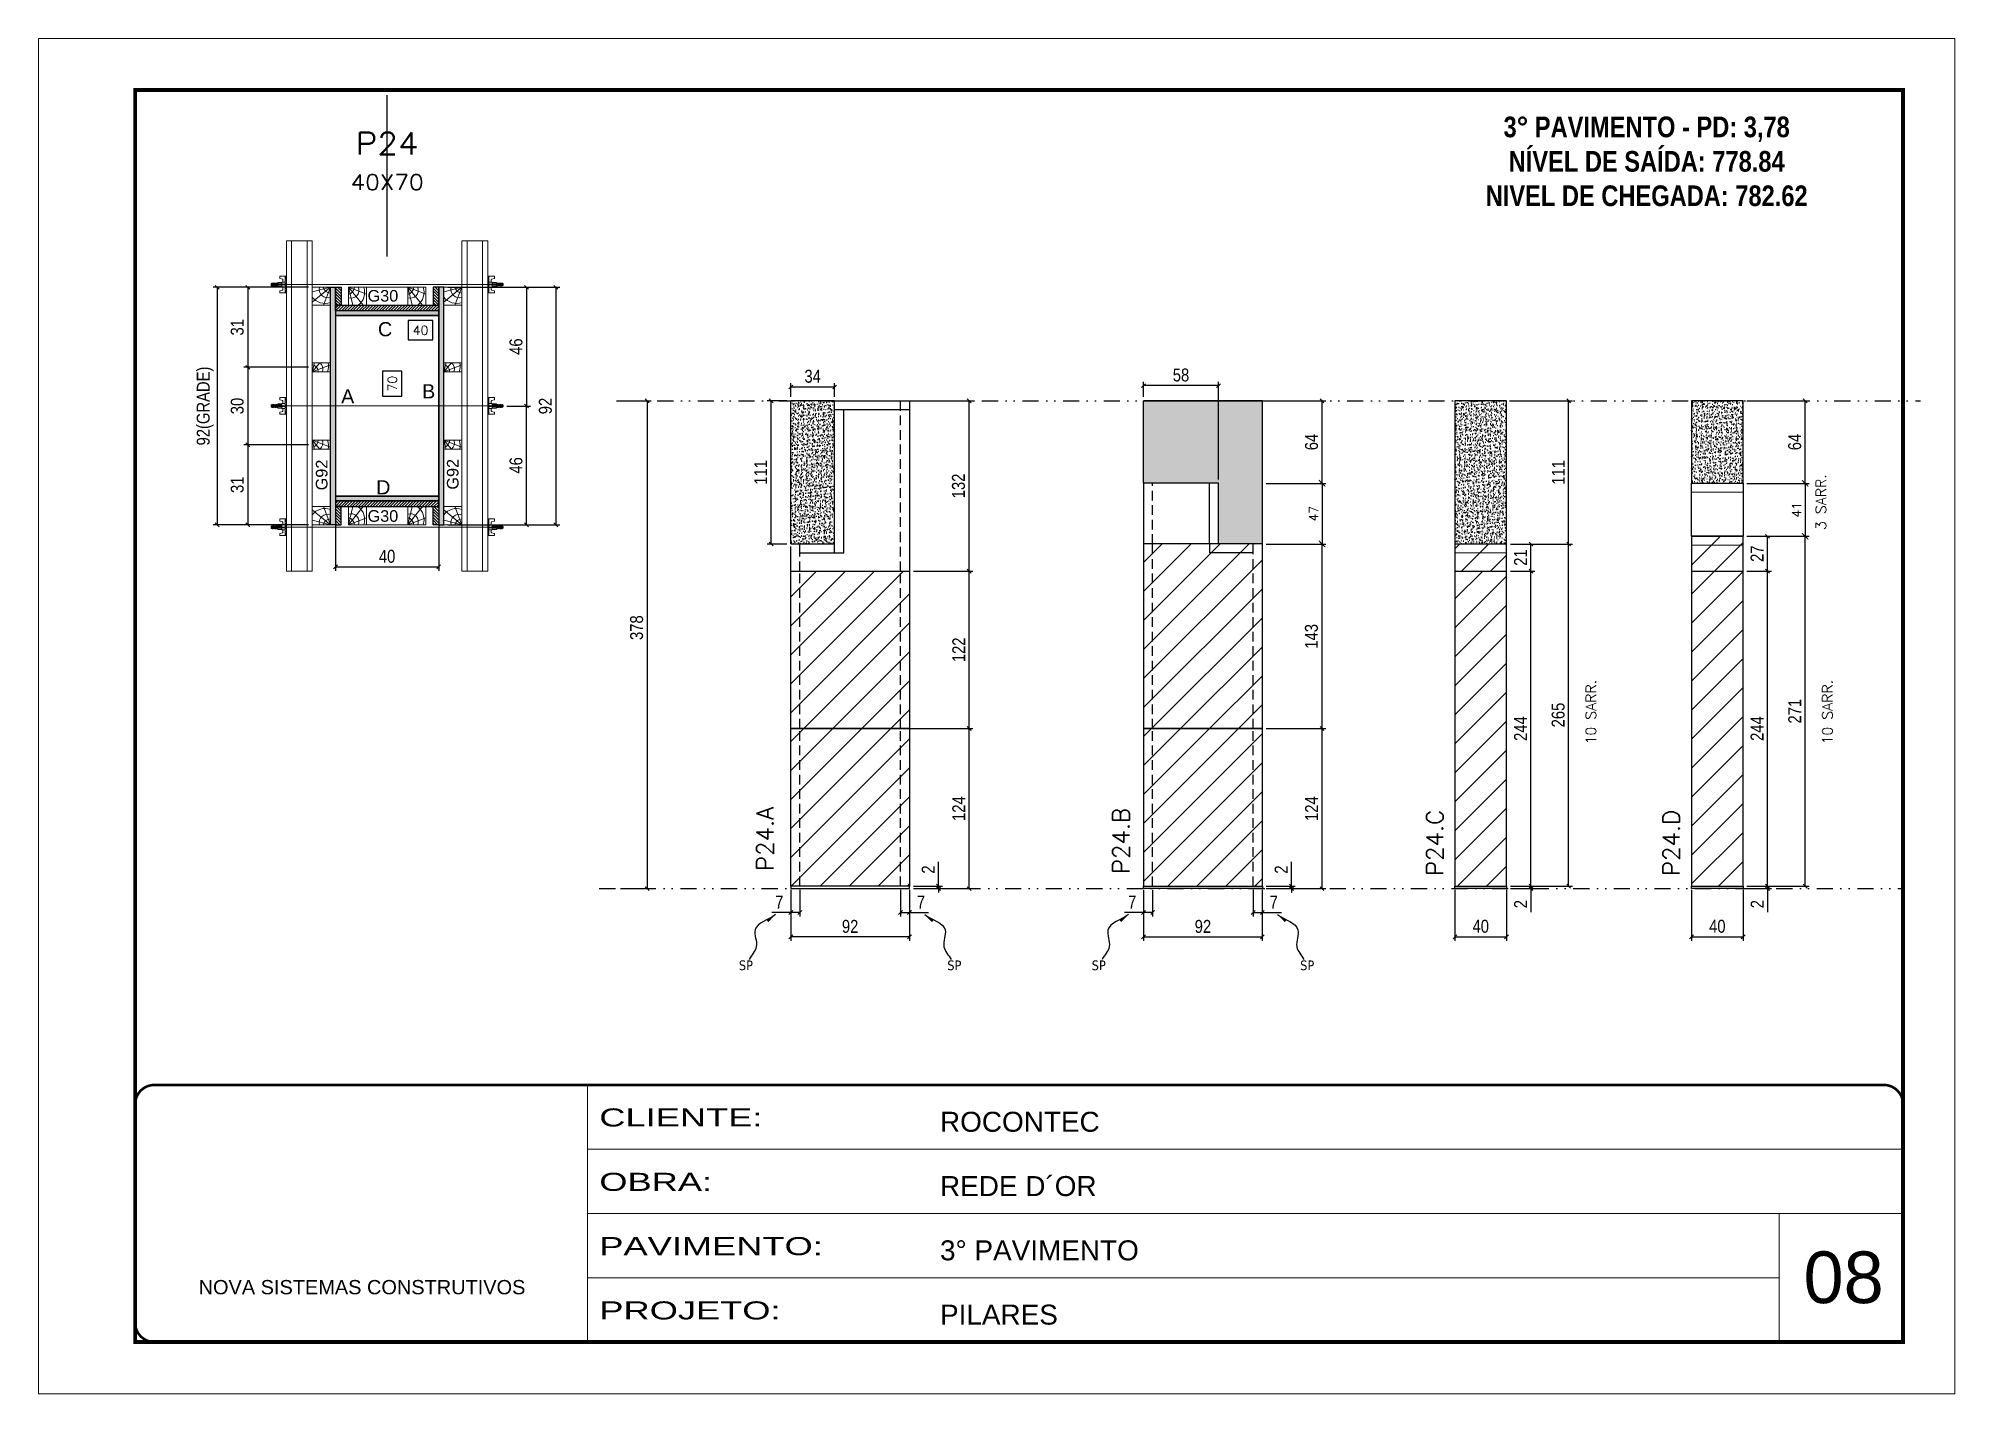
# Model space of a CAD drawing. Extents: x 2949 to 9203, y -16089 to 12527.
# Drawn here: x 7718 to 9203, y 10328 to 11378 of the extents above; entities that cross this region are included whole.
import ezdxf
from ezdxf.enums import TextEntityAlignment as Align

# ---------------------------------------------------------------- set-up
doc = ezdxf.new("R2010")
doc.units = 0
for name, pattern in [('CONTINUO', [0]), ('DASHED', [0.75, 0.5, -0.25]), ('DIVIDE2', [0.625, 0.25, -0.125, 0, -0.125, 0, -0.125]), ('HIDDEN', [0.375, 0.25, -0.125])]:
    doc.linetypes.add(name, pattern=pattern)
for name, color, linetype, lineweight in [('CARIMBO', 255, 'Continuous', 9), ('Folhas', 255, 'Continuous', 9), ('Hachura', 251, 'Continuous', 9), ('Madeira', 126, 'Continuous', 18), ('Perfil Metálico', 224, 'Continuous', 18), ('Sarr 2.2x7', 40, 'Continuous', 9), ('SARRAFO DE PRESSAO', 251, 'DASHED', 9), ('Texto Seção', 7, 'Continuous', 15)]:
    doc.layers.add(name, color=color, linetype=linetype, lineweight=lineweight)
for name, color, linetype in [('CHAPA', 1, 'Continuous'), ('COTA', 241, 'Continuous'), ('cotas', 4, 'Continuous'), ('MEIO_PONT', 93, 'Continuous'), ('NOMENCLATURA', 7, 'Continuous'), ('Nível', 160, 'Continuous'), ('Painéis', 200, 'Continuous'), ('SARR_2.2x7', 40, 'Continuous'), ('SARRAFO', 251, 'Continuous'), ('Sarrafo de Pressão', 42, 'HIDDEN'), ('texto', 7, 'Continuous'), ('Texto de Titulo', 7, 'Continuous'), ('Texto Qtd Sarr', 242, 'Continuous'), ('TEXTO_GERAL', 7, 'Continuous')]:
    doc.layers.add(name, color=color, linetype=linetype)
doc.styles.add('ARIAL', font='arial.ttf')
doc.styles.add('COTA TECNICA', font='techl___.ttf', dxfattribs={"height": 10})
doc.styles.add('COTA TECNICA 2X', font='techl___.ttf', dxfattribs={"height": 10})
doc.styles.add('COTA TECNICA-50', font='techl___.ttf', dxfattribs={"height": 10})
doc.styles.add('REGUA-120', font='ROMANS.shx', dxfattribs={"height": 15})
doc.styles.add('ROMANC', font='techb___.ttf', dxfattribs={"height": 2.5})
doc.styles.add('ROMANS', font='romans.shx')
doc.styles.add('SANSSERIF', font='sas_____.pfb')
doc.styles.get("Standard").update_dxf_attribs({"font": 'arial.ttf'})
doc.styles.add('Tecnologia', font='')
doc.styles.get('Tecnologia').set_extended_font_data('Forgotten Futurist')
doc.dimstyles.new('COTA PAINEL-50', dxfattribs={"dimtxt": 10, "dimasz": 3, "dimexe": 3, "dimexo": 3, "dimgap": 3, "dimtad": 1, "dimdec": 1, "dimzin": 12, "dimdsep": 46, "dimtxsty": 'COTA TECNICA-50', "dimblk1": 'OBLIQUE', "dimblk2": 'OBLIQUE', "dimsah": 1, "dimcen": 0.9, "dimclrd": 4, "dimclre": 4, "dimclrt": 240, "dimadec": 1, "dimazin": 3, "dimtfac": 1, "dimtdec": 1, "dimtmove": 0, "dimatfit": 3, "dimfxl": 1, "dimtolj": 1, "dimtzin": 12, "dimarcsym": 0})
doc.dimstyles.new('Cota Paínel', dxfattribs={"dimtxt": 7, "dimasz": 5, "dimexe": 3, "dimexo": 3, "dimgap": 3, "dimtad": 1, "dimdec": 1, "dimzin": 12, "dimdsep": 46, "dimtxsty": 'ROMANS', "dimblk": 'ARCHTICK', "dimcen": 0, "dimclrd": 4, "dimclre": 4, "dimclrt": 1, "dimadec": 1, "dimazin": 3, "dimtfac": 1, "dimtdec": 1, "dimtmove": 0, "dimatfit": 3, "dimldrblk": 'OBLIQUE', "dimfxl": 1, "dimtolj": 1, "dimtzin": 12, "dimarcsym": 0})
doc.dimstyles.new('PAINEL', dxfattribs={"dimtxt": 10, "dimasz": 3, "dimexe": 3, "dimexo": 3, "dimgap": 3, "dimtad": 1, "dimdec": 1, "dimzin": 12, "dimdsep": 46, "dimtxsty": 'COTA TECNICA', "dimblk1": 'OBLIQUE', "dimblk2": 'OBLIQUE', "dimsah": 1, "dimcen": 0.9, "dimclrd": 4, "dimclre": 4, "dimclrt": 240, "dimadec": 1, "dimazin": 3, "dimtfac": 1, "dimtdec": 1, "dimtmove": 0, "dimatfit": 3, "dimfxl": 1, "dimtolj": 1, "dimtzin": 12, "dimarcsym": 0})
doc.dimstyles.new('SECAO PILAR', dxfattribs={"dimtxt": 10, "dimasz": 3, "dimexe": 3, "dimexo": 3, "dimgap": 3, "dimtad": 1, "dimdec": 1, "dimlfac": 0.5, "dimzin": 12, "dimdsep": 46, "dimtxsty": 'COTA TECNICA 2X', "dimblk1": 'OBLIQUE', "dimblk2": 'OBLIQUE', "dimsah": 1, "dimcen": 0.9, "dimclrd": 256, "dimclre": 256, "dimclrt": 256, "dimadec": 1, "dimazin": 3, "dimtfac": 1, "dimtdec": 1, "dimtmove": 0, "dimatfit": 3, "dimfxl": 1, "dimtolj": 1, "dimtzin": 12, "dimarcsym": 0})
doc.dimstyles.new('SECÇÃO 2', dxfattribs={"dimtxt": 7, "dimasz": 6, "dimexe": 0.18, "dimexo": 2, "dimgap": -4, "dimtad": 3, "dimdec": 1, "dimlfac": 0.5, "dimzin": 12, "dimdsep": 46, "dimtxsty": 'ROMANS', "dimblk": 'ARCHTICK', "dimcen": 0.09, "dimse1": 1, "dimse2": 1, "dimsd1": 1, "dimsd2": 1, "dimclrd": 180, "dimclre": 5, "dimclrt": 1, "dimadec": 0, "dimazin": 3, "dimtfac": 1, "dimtdec": 1, "dimtofl": 0, "dimtmove": 0, "dimatfit": 3, "dimldrblk": 'ARCHTICK', "dimfxl": 1, "dimtolj": 1, "dimtzin": 0, "dimarcsym": 0})
doc.dimstyles.get("Standard").update_dxf_attribs({"dimtxt": 0.18, "dimasz": 0.18, "dimexe": 0.18, "dimexo": 0.0625, "dimgap": 0.09, "dimtad": 0, "dimtih": 1, "dimtoh": 1, "dimdec": 4, "dimzin": 0, "dimdsep": 46, "dimtxsty": 'Standard', "dimcen": 0.09, "dimadec": 0, "dimazin": 0, "dimtfac": 1, "dimtdec": 4, "dimtofl": 0, "dimtmove": 0, "dimatfit": 3, "dimfxl": 1, "dimtolj": 1, "dimtzin": 0, "dimarcsym": 0})
pattern_1 = [(45, (-126071.967, -22713.47), (-11.2253202, 11.2253202), [])]

msp = doc.modelspace()

# ---------------------------------------------------------------- texts
at = {"layer": 'CARIMBO', "style": 'ARIAL'}
msp.add_text('08', height=40, dxfattribs=at).set_placement((9085.39, 10398.3))
at = {"layer": 'NOMENCLATURA', "color": 2, "insert": (8963.86, 11344.22), "char_height": 16, "attachment_point": 2, "style": 'ROMANC'}
msp.add_mtext_dynamic_manual_height_columns('\\P3° PAVIMENTO - PD: 3,78\\PNÍVEL DE SAÍDA: 778.84\\PNIVEL DE CHEGADA: 782.62', width=300.2766, gutter_width=1, heights=[0], dxfattribs=at)
at = {"layer": 'texto', "color": 0, "char_height": 7.5, "attachment_point": 5}
for insert in [(8265.83, 10659.95), (8427.38, 10659.95), (8539.26, 10659.95), (8700.81, 10659.95)]:
    msp.add_mtext('{\\fTahoma|b0|i0|c0|p34;\\C4;SP}', dxfattribs=dict(at, insert=insert))
at = {"layer": 'Texto Seção', "linetype": 'Continuous', "style": 'ROMANS'}
for s, p in [('3 SARR.', (9102.85, 10997.24)), ('10 SARR.', (8924.61, 10831.09)), ('10 SARR.', (9107.89, 10831.09))]:
    msp.add_text(s, height=8, rotation=90, dxfattribs=at).set_placement(p)
at = {"layer": 'Texto Seção', "style": 'REGUA-120'}
for s, p in [('P24.A', (8287.16, 10733.12)), ('P24.B', (8563.02, 10730.7)), ('P24.C', (8806.14, 10729.22)), ('P24.D', (8989.42, 10729.22))]:
    msp.add_text(s, height=13, rotation=90, dxfattribs=at).set_placement(p)
at = {"layer": 'TEXTO_GERAL', "style": 'ARIAL'}
for s, p in [('C', (7986.24, 11152.84)), ('B', (8020, 11104.7)), ('A', (7957.29, 11100.78)), ('D', (7984.83, 11030.34))]:
    msp.add_text(s, height=11, dxfattribs=at).set_placement(p, align=Align.MIDDLE_CENTER)
at = {"layer": 'TEXTO_GERAL', "color": 0, "linetype": 'Continuous', "style": 'SANSSERIF'}
for p in [(7937.1, 11028), (8038.66, 11028.55)]:
    msp.add_text('G92', height=9, rotation=90, dxfattribs=at).set_placement(p, align=Align.MIDDLE_LEFT)
at = {"layer": 'TEXTO_GERAL', "color": 0, "linetype": 'Continuous', "char_height": 9, "width": 285.3299, "style": 'SANSSERIF'}
for insert, attachment_point in [((7972.68, 11183.19), 1), ((7972.68, 11003.48), 7)]:
    msp.add_mtext('G30', dxfattribs=dict(at, insert=insert, attachment_point=attachment_point))

# ---------------------------------------------------------------- blocks, each defined once
blk = doc.blocks.new('9999999999')
at = {"color": 30, "linetype": 'CONTINUO'}
for p, q in [((98564.6, 34230.2), (98564.6, 34429.4)), ((98564.6, 34379.6), (99584, 34379.6)), ((98564.6, 34329.8), (99488, 34329.8)), ((99584, 34329.8), (99488, 34329.8)), ((99488, 34329.8), (99488, 34230.2)), ((98564.6, 34280), (99488, 34280))]:
    blk.add_line(p, q, dxfattribs=at)
at = {"color": 30, "linetype": 'CONTINUO', "const_width": 2}
blk.add_lwpolyline([(99584, 34230.2), (99584, 34414.4, 0.414214), (99569, 34429.4), (98229, 34429.4, 0.414214), (98214, 34414.4), (98214, 34245.2, 0.414214), (98229, 34230.2), (99584, 34230.2)], format="xyb", dxfattribs=at)
at = {"layer": 'Folhas'}
blk.add_lwpolyline([(98139, 34190.2), (99624, 34190.2), (99624, 35240.2), (98139, 35240.2)], close=True, dxfattribs=at)
at = {"layer": 'Folhas', "color": 30, "const_width": 3}
blk.add_lwpolyline([(98214, 34230.2), (99584, 34230.2), (99584, 35200.2), (98214, 35200.2)], close=True, dxfattribs=at)
at = {"color": 7, "linetype": 'Continuous', "ltscale": 5, "style": 'ARIAL'}
for s, height, p in [('ROCONTEC', 15.48, (98837.7, 34393.1)), ('REDE D´OR', 15.48, (98837.7, 34343.3)), ('3° PAVIMENTO', 15.483, (98837.7, 34293.5)), ('NOVA SISTEMAS CONSTRUTIVOS', 11.059, (98263.2, 34267.2)), ('PILARES', 15.48, (98837.7, 34243.7))]:
    blk.add_text(s, height=height, dxfattribs=at).set_placement(p)
at = {"layer": 'Folhas', "color": 7, "style": 'Tecnologia', "width": 1.5}
for s, p in [('CLIENTE:', (98573.7, 34397.2)), ('OBRA:', (98573.7, 34347.3)), ('PAVIMENTO:', (98573.7, 34297.5)), ('PROJETO:', (98573.7, 34247.7))]:
    blk.add_text(s, height=14, dxfattribs=at).set_placement(p)
blk = doc.blocks.new('*D257')
at = {"layer": 'COTA', "color": 180, "lineweight": -2, "transparency": 16777216}
for p, q in [((7999.3, 11120.4), (7984.3, 11120.4)), ((7984.3, 11120.4), (7984.3, 11101)), ((7999.3, 11101), (7999.3, 11120.4)), ((7984.3, 11101), (7999.3, 11101))]:
    blk.add_line(p, q, dxfattribs=at)
at = {"layer": 'Defpoints', "color": 0, "transparency": 16777216}
for p in [(7947.8, 11163.3), (7947.8, 11023.3), (8003.3, 11023.3)]:
    blk.add_point(p, dxfattribs=at)
at = {"layer": 'COTA', "color": 1, "transparency": 16777216, "insert": (7991.8, 11110.7), "char_height": 7, "attachment_point": 5, "rotation": 90, "style": 'ROMANS'}
blk.add_mtext('\\A1;70', dxfattribs=at)
blk = doc.blocks.new('_ArchTick')
at = {"color": 0, "linetype": 'ByBlock', "const_width": 0.15}
blk.add_lwpolyline([(-0.5, -0.5), (0.5, 0.5)], dxfattribs=at)
blk = doc.blocks.new('_Oblique')
at = {"color": 0, "linetype": 'ByBlock', "lineweight": -2}
blk.add_line((-0.5, -0.5), (0.5, 0.5), dxfattribs=at)
blk = doc.blocks.new('*D258')
at = {"layer": 'COTA', "lineweight": -2, "transparency": 16777216}
for p, q in [((8034.8, 11185.3), (8121.6, 11185.3)), ((8118.6, 11185.3), (8118.6, 11001.3)), ((8034.8, 11001.3), (8121.6, 11001.3))]:
    blk.add_line(p, q, dxfattribs=at)
at = {"layer": 'Defpoints', "color": 0, "transparency": 16777216}
for p in [(8031.8, 11185.3), (8031.8, 11001.3), (8118.6, 11001.3)]:
    blk.add_point(p, dxfattribs=at)
at = {"layer": 'COTA', "lineweight": -2, "transparency": 16777216, "xscale": 3, "yscale": 3, "zscale": 3}
for p, rotation in [((8118.6, 11185.3), 90), ((8118.6, 11001.3), 270)]:
    blk.add_blockref('_Oblique', p, dxfattribs=dict(at, rotation=rotation))
at = {"layer": 'COTA', "transparency": 16777216, "insert": (8110.5, 11093.3), "char_height": 10, "attachment_point": 5, "rotation": 90, "style": 'COTA TECNICA 2X'}
blk.add_mtext('\\A1;92', dxfattribs=at)
blk = doc.blocks.new('*D259')
at = {"layer": 'COTA', "lineweight": -2, "transparency": 16777216}
for p, q in [((8068.8, 11185.3), (8098.8, 11185.3)), ((8095.8, 11185.3), (8095.8, 11093.3)), ((8080.6, 11093.3), (8098.8, 11093.3))]:
    blk.add_line(p, q, dxfattribs=at)
at = {"layer": 'Defpoints', "color": 0, "transparency": 16777216}
for p in [(8065.8, 11185.3), (8077.6, 11093.3), (8095.8, 11093.3)]:
    blk.add_point(p, dxfattribs=at)
at = {"layer": 'COTA', "lineweight": -2, "transparency": 16777216, "xscale": 3, "yscale": 3, "zscale": 3}
for p, rotation in [((8095.8, 11185.3), 90), ((8095.8, 11093.3), 270)]:
    blk.add_blockref('_Oblique', p, dxfattribs=dict(at, rotation=rotation))
at = {"layer": 'COTA', "transparency": 16777216, "insert": (8087.7, 11139.3), "char_height": 10, "attachment_point": 5, "rotation": 90, "style": 'COTA TECNICA 2X'}
blk.add_mtext('\\A1;46', dxfattribs=at)
blk = doc.blocks.new('*D260')
at = {"layer": 'COTA', "lineweight": -2, "transparency": 16777216}
for p, q in [((8080.6, 11093.3), (8098.8, 11093.3)), ((8095.8, 11001.3), (8095.8, 11093.3)), ((8068.8, 11001.3), (8098.8, 11001.3))]:
    blk.add_line(p, q, dxfattribs=at)
at = {"layer": 'Defpoints', "color": 0, "transparency": 16777216}
for p in [(8077.6, 11093.3), (8095.8, 11093.3), (8065.8, 11001.3)]:
    blk.add_point(p, dxfattribs=at)
at = {"layer": 'COTA', "lineweight": -2, "transparency": 16777216, "xscale": 3, "yscale": 3, "zscale": 3}
for p, rotation in [((8095.8, 11093.3), 90), ((8095.8, 11001.3), 270)]:
    blk.add_blockref('_Oblique', p, dxfattribs=dict(at, rotation=rotation))
at = {"layer": 'COTA', "transparency": 16777216, "insert": (8087.7, 11047.3), "char_height": 10, "attachment_point": 5, "rotation": 90, "style": 'COTA TECNICA 2X'}
blk.add_mtext('\\A1;46', dxfattribs=at)
blk = doc.blocks.new('*D261')
at = {"layer": 'COTA', "color": 180, "lineweight": -2, "transparency": 16777216}
for p, q in [((8023.3, 11159.5), (8004, 11159.5)), ((8004, 11159.5), (8004, 11144.5)), ((8023.3, 11144.5), (8023.3, 11159.5)), ((8004, 11144.5), (8023.3, 11144.5))]:
    blk.add_line(p, q, dxfattribs=at)
at = {"layer": 'Defpoints', "color": 0, "transparency": 16777216}
for p in [(7947.8, 11163.3), (8027.8, 11163.3), (8027.8, 11140.5)]:
    blk.add_point(p, dxfattribs=at)
at = {"layer": 'COTA', "color": 1, "transparency": 16777216, "insert": (8013.7, 11152), "char_height": 7, "attachment_point": 5, "style": 'ROMANS'}
blk.add_mtext('\\A1;40', dxfattribs=at)
blk = doc.blocks.new('titulo1')
at = {"layer": 'Defpoints', "color": 252, "linetype": 'HIDDEN', "ltscale": 2}
blk.add_line((0, 0), (0, 125), dxfattribs=at)
at = {"layer": 'Defpoints', "style": 'ROMANS', "oblique": 15}
blk.add_attdef('FOLHA', text='', height=10, dxfattribs=at).set_placement((0, 15.6), align=Align.MIDDLE_CENTER)
at = {"layer": 'Texto Qtd Sarr', "color": 3, "style": 'ROMANS', "oblique": 15}
for tag, height, p in [('TITULO', 17, (0, 71.4)), ('SEÇÃO', 12, (0, 41.5))]:
    blk.add_attdef(tag, text='', height=height, dxfattribs=at).set_placement(p, align=Align.MIDDLE_CENTER)
blk = doc.blocks.new('PONTALETE')
at = {"layer": 'Madeira'}
for q in [(2.71, 7), (7, 5.76), (7, 1.74)]:
    blk.add_line((0, 0), q, dxfattribs=at)
blk.add_lwpolyline([(0, 0), (7, 0), (7, 7), (0, 7)], close=True, dxfattribs=at)
for centre, radius, start, end in [((2.04, 0.06), 6.23, 37.28179, 109.09128), ((1.09, 0.9), 3.19, 343.60304, 109.98471), ((-0.21, -0.78), 3.09, 14.63219, 86.0383)]:
    blk.add_arc(centre, radius, start, end, dxfattribs=at)
blk = doc.blocks.new('*D262')
at = {"layer": 'COTA', "lineweight": -2, "transparency": 16777216}
for p, q in [((7926.8, 11185.3), (7853.1, 11185.3)), ((7856.1, 11185.3), (7856.1, 11001.3)), ((7926.8, 11001.3), (7853.1, 11001.3))]:
    blk.add_line(p, q, dxfattribs=at)
at = {"layer": 'Defpoints', "color": 0, "transparency": 16777216}
for p in [(7929.8, 11185.3), (7856.1, 11001.3), (7929.8, 11001.3)]:
    blk.add_point(p, dxfattribs=at)
at = {"layer": 'COTA', "lineweight": -2, "transparency": 16777216, "xscale": 3, "yscale": 3, "zscale": 3}
for p, rotation in [((7856.1, 11185.3), 90), ((7856.1, 11001.3), 270)]:
    blk.add_blockref('_Oblique', p, dxfattribs=dict(at, rotation=rotation))
at = {"layer": 'COTA', "transparency": 16777216, "insert": (7846.8, 11093.3), "char_height": 10, "attachment_point": 5, "rotation": 90, "style": 'COTA TECNICA 2X'}
blk.add_mtext('\\A1;92(GRADE)', dxfattribs=at)
blk = doc.blocks.new('MEIO PONTALETE')
at = {"layer": 'Madeira'}
for q in [(2.71, 7), (3.5, 2.88), (3.5, 0.87)]:
    blk.add_line((0, 0), q, dxfattribs=at)
blk.add_lwpolyline([(0, 0), (3.5, 0), (3.5, 7), (0, 7)], close=True, dxfattribs=at)
for centre, radius, start, end in [((2.04, 0.06), 6.23, 76.44987, 109.09128), ((1.09, 0.9), 3.19, 40.90626, 109.98471), ((-0.21, -0.78), 3.09, 14.63219, 86.0383)]:
    blk.add_arc(centre, radius, start, end, dxfattribs=at)
blk = doc.blocks.new('*D263')
at = {"layer": 'COTA', "lineweight": -2, "transparency": 16777216}
for p, q in [((7926.8, 11063.3), (7876.9, 11063.3)), ((7879.9, 11063.3), (7879.9, 11001.3)), ((7926.8, 11001.3), (7876.9, 11001.3))]:
    blk.add_line(p, q, dxfattribs=at)
at = {"layer": 'Defpoints', "color": 0, "transparency": 16777216}
for p in [(7929.8, 11063.3), (7879.9, 11001.3), (7929.8, 11001.3)]:
    blk.add_point(p, dxfattribs=at)
at = {"layer": 'COTA', "lineweight": -2, "transparency": 16777216, "xscale": 3, "yscale": 3, "zscale": 3}
for p, rotation in [((7879.9, 11063.3), 90), ((7879.9, 11001.3), 270)]:
    blk.add_blockref('_Oblique', p, dxfattribs=dict(at, rotation=rotation))
at = {"layer": 'COTA', "transparency": 16777216, "insert": (7871.7, 11032.3), "char_height": 10, "attachment_point": 5, "rotation": 90, "style": 'COTA TECNICA 2X'}
blk.add_mtext('\\A1;31', dxfattribs=at)
blk = doc.blocks.new('C')
at = {"layer": 'Hachura', "color": 0}
for p, q in [((0, 3.22), (0, -3.22)), ((0.45, 3.22), (0, 3.22)), ((0.46, 3.16), (0, 3.16)), ((0.46, 3.05), (0, 3.05)), ((0.46, 2.88), (0, 2.88)), ((0, 2.75), (0, -1.16)), ((0.46, 2.65), (0, 2.65)), ((0.46, 2.23), (0, 2.23)), ((0.46, 1.51), (0, 1.51)), ((0.39, 0.49), (0.17, 0.49)), ((0.45, -3.23), (0.45, 3.22)), ((0.45, 3.22), (2.58, 3.22)), ((1.74, 0.97), (0.45, 0.97)), ((1.45, 0.1), (0.45, 0.1)), ((1.35, 1.94), (1.35, 0.96)), ((2.58, 2.39), (1.47, 2.09)), ((1.74, -0.97), (1.74, 0.97)), ((1.74, 0.97), (1.74, 0.84)), ((1.74, 0.97), (1.74, 0.84)), ((1.74, 0.84), (3.35, 0.84)), ((3.35, 0.45), (1.74, 0.45)), ((2.58, 3.22), (2.58, 2.39)), ((3.32, 0.84), (3.32, -0.84)), ((3.35, 0.84), (3.35, -0.84)), ((3.68, 0.45), (3.35, 0.45)), ((3.84, -0.52), (3.35, 0.45)), ((3.35, 0.06), (3.67, -0.57)), ((3.68, 0.45), (4.16, -0.52)), ((3.72, 0.5), (4.25, -0.57)), ((4.37, -0.55), (3.83, 0.53)), ((4.15, 0.45), (3.93, 0.45)), ((4.42, -0.52), (3.93, 0.45)), ((4.15, 0.45), (4.26, 0.45)), ((4.26, 0.45), (4.74, -0.52)), ((4.3, 0.5), (4.83, -0.57)), ((4.95, -0.55), (4.41, 0.53)), ((4.51, 0.45), (4.84, 0.45)), ((5, -0.52), (4.51, 0.45)), ((4.84, 0.45), (5.32, -0.52)), ((4.88, 0.5), (5.41, -0.57)), ((5.53, -0.55), (4.99, 0.53)), ((5.58, -0.52), (5.09, 0.45)), ((5.42, 0.45), (5.09, 0.45)), ((5.58, -0.52), (5.09, 0.45)), ((5.42, 0.45), (5.74, -0.19)), ((5.46, 0.5), (5.74, -0.07)), ((5.74, 0.19), (5.57, 0.53)), ((5.74, 0.32), (5.68, 0.45)), ((5.68, 0.45), (5.74, 0.45)), ((5.74, 0.45), (5.9, 0.29)), ((5.74, 0.45), (5.74, -0.52)), ((5.9, -0.36), (5.9, 0.29)), ((0.45, 0), (0, 0)), ((0.46, -1.52), (0, -1.52)), ((0.46, -2.23), (0, -2.23)), ((0.46, -2.65), (0, -2.65)), ((0.46, -2.88), (0, -2.88)), ((0.46, -3.05), (0, -3.05)), ((0.46, -3.16), (0, -3.16)), ((0, -3.22), (2.57, -3.22)), ((0.08, -0.48), (0.29, -0.48)), ((0.29, -0.48), (0.4, -0.48)), ((0.45, 0), (0.45, -0.97)), ((0.45, -0.16), (1.45, -0.16)), ((0.45, -0.65), (0.45, -0.32)), ((0.45, -3.23), (0.45, -0.65)), ((0.45, -0.97), (1.74, -0.97)), ((1.35, -1.94), (1.35, -0.97)), ((2.58, -2.39), (1.47, -2.1)), ((3.35, -0.32), (1.74, -0.32)), ((3.35, -0.84), (1.74, -0.84)), ((2.58, -3.23), (2.58, -2.39)), ((3.35, -0.07), (3.58, -0.52)), ((3.35, -0.52), (3.58, -0.52)), ((3.84, -0.52), (4.16, -0.52)), ((4.42, -0.52), (4.74, -0.52)), ((4.63, -0.52), (4.74, -0.52)), ((5, -0.52), (5.32, -0.52)), ((5.58, -0.52), (5.74, -0.52)), ((5.74, -0.52), (5.9, -0.36)), ((5.74, -0.52), (5.74, -0.52))]:
    blk.add_line(p, q, dxfattribs=at)
for centre, radius, start, end in [((1.52, 1.94), 0.161, 104.74356, 180), ((1.44, -0.03), 0.129, 272.69497, 87.30503), ((3.81, 0.39), 0.143, 25.56881, 154.43119), ((4.39, 0.39), 0.143, 25.56881, 154.43119), ((4.97, 0.39), 0.143, 25.56881, 154.43119), ((5.55, 0.39), 0.143, 25.56881, 154.43119), ((0.17, -0.37), 0.174, 221.74404, 317.85924), ((1.52, -1.94), 0.161, 180, 255.25644), ((3.71, -0.4), 0.174, 222.14076, 318.25596), ((4.29, -0.4), 0.174, 222.14076, 318.25596), ((4.87, -0.4), 0.174, 222.14076, 318.25596), ((5.45, -0.4), 0.174, 222.14076, 318.25596), ((5.61, -0.4), 0.174, 317.85924, 318.25596)]:
    blk.add_arc(centre, radius, start, end, dxfattribs=at)
blk = doc.blocks.new('*D264')
at = {"layer": 'COTA', "lineweight": -2, "transparency": 16777216}
for p, q in [((7926.8, 11185.3), (7876.9, 11185.3)), ((7879.9, 11185.3), (7879.9, 11123.3)), ((7926.8, 11123.3), (7876.9, 11123.3))]:
    blk.add_line(p, q, dxfattribs=at)
at = {"layer": 'Defpoints', "color": 0, "transparency": 16777216}
for p in [(7929.8, 11185.3), (7879.9, 11123.3), (7929.8, 11123.3)]:
    blk.add_point(p, dxfattribs=at)
at = {"layer": 'COTA', "lineweight": -2, "transparency": 16777216, "xscale": 3, "yscale": 3, "zscale": 3}
for p, rotation in [((7879.9, 11185.3), 90), ((7879.9, 11123.3), 270)]:
    blk.add_blockref('_Oblique', p, dxfattribs=dict(at, rotation=rotation))
at = {"layer": 'COTA', "transparency": 16777216, "insert": (7871.7, 11154.3), "char_height": 10, "attachment_point": 5, "rotation": 90, "style": 'COTA TECNICA 2X'}
blk.add_mtext('\\A1;31', dxfattribs=at)
blk = doc.blocks.new('*D265')
at = {"layer": 'COTA', "lineweight": -2, "transparency": 16777216}
for p, q in [((7926.8, 11123.3), (7876.9, 11123.3)), ((7879.9, 11123.3), (7879.9, 11063.3)), ((7926.8, 11063.3), (7876.9, 11063.3))]:
    blk.add_line(p, q, dxfattribs=at)
at = {"layer": 'Defpoints', "color": 0, "transparency": 16777216}
for p in [(7929.8, 11123.3), (7879.9, 11063.3), (7929.8, 11063.3)]:
    blk.add_point(p, dxfattribs=at)
at = {"layer": 'COTA', "lineweight": -2, "transparency": 16777216, "xscale": 3, "yscale": 3, "zscale": 3}
for p, rotation in [((7879.9, 11123.3), 90), ((7879.9, 11063.3), 270)]:
    blk.add_blockref('_Oblique', p, dxfattribs=dict(at, rotation=rotation))
at = {"layer": 'COTA', "transparency": 16777216, "insert": (7871.7, 11093.3), "char_height": 10, "attachment_point": 5, "rotation": 90, "style": 'COTA TECNICA 2X'}
blk.add_mtext('\\A1;30', dxfattribs=at)
blk = doc.blocks.new('*D280')
at = {"layer": 'COTA', "lineweight": -2, "transparency": 16777216}
for p, q in [((7947.8, 11016.7), (7947.8, 10965.7)), ((8027.8, 11016.7), (8027.8, 10965.7)), ((7947.8, 10968.7), (8027.8, 10968.7))]:
    blk.add_line(p, q, dxfattribs=at)
at = {"layer": 'Defpoints', "color": 0, "transparency": 16777216}
for p in [(7947.8, 11019.7), (8027.8, 11019.7), (8027.8, 10968.7)]:
    blk.add_point(p, dxfattribs=at)
at = {"layer": 'COTA', "lineweight": -2, "transparency": 16777216, "xscale": 3, "yscale": 3, "zscale": 3, "rotation": 180}
blk.add_blockref('_Oblique', (7947.8, 10968.7), dxfattribs=at)
at = {"layer": 'COTA', "lineweight": -2, "transparency": 16777216, "xscale": 3, "yscale": 3, "zscale": 3}
blk.add_blockref('_Oblique', (8027.8, 10968.7), dxfattribs=at)
at = {"layer": 'COTA', "transparency": 16777216, "insert": (7987.8, 10976.8), "char_height": 10, "attachment_point": 5, "style": 'COTA TECNICA 2X'}
blk.add_mtext('\\A1;40', dxfattribs=at)
blk = doc.blocks.new('*D266')
at = {"layer": 'COTA', "color": 4, "lineweight": -2, "transparency": 16777216}
for p, q in [((8574, 10718.4), (8574, 10679)), ((8666, 10718.4), (8666, 10679)), ((8574, 10682), (8666, 10682))]:
    blk.add_line(p, q, dxfattribs=at)
at = {"layer": 'Defpoints', "color": 0, "transparency": 16777216}
for p in [(8574, 10721.4), (8666, 10721.4), (8666, 10682)]:
    blk.add_point(p, dxfattribs=at)
at = {"layer": 'COTA', "color": 4, "lineweight": -2, "transparency": 16777216, "xscale": 3, "yscale": 3, "zscale": 3, "rotation": 180}
blk.add_blockref('_Oblique', (8574, 10682), dxfattribs=at)
at = {"layer": 'COTA', "color": 4, "lineweight": -2, "transparency": 16777216, "xscale": 3, "yscale": 3, "zscale": 3}
blk.add_blockref('_Oblique', (8666, 10682), dxfattribs=at)
at = {"layer": 'COTA', "color": 240, "transparency": 16777216, "insert": (8620, 10690.1), "char_height": 10, "attachment_point": 5, "style": 'COTA TECNICA'}
blk.add_mtext('\\A1;92', dxfattribs=at)
blk = doc.blocks.new('*D267')
at = {"layer": 'COTA', "color": 4, "lineweight": -2, "transparency": 16777216}
for p, q in [((8300.6, 10718.4), (8300.6, 10679)), ((8392.6, 10718.4), (8392.6, 10679)), ((8392.6, 10682), (8300.6, 10682))]:
    blk.add_line(p, q, dxfattribs=at)
at = {"layer": 'Defpoints', "color": 0, "transparency": 16777216}
for p in [(8300.6, 10721.4), (8392.6, 10721.4), (8300.6, 10682)]:
    blk.add_point(p, dxfattribs=at)
at = {"layer": 'COTA', "color": 4, "lineweight": -2, "transparency": 16777216, "xscale": 3, "yscale": 3, "zscale": 3, "rotation": 180}
blk.add_blockref('_Oblique', (8300.6, 10682), dxfattribs=at)
at = {"layer": 'COTA', "color": 4, "lineweight": -2, "transparency": 16777216, "xscale": 3, "yscale": 3, "zscale": 3}
blk.add_blockref('_Oblique', (8392.6, 10682), dxfattribs=at)
at = {"layer": 'COTA', "color": 240, "transparency": 16777216, "insert": (8346.6, 10690.1), "char_height": 10, "attachment_point": 5, "style": 'COTA TECNICA'}
blk.add_mtext('\\A1;92', dxfattribs=at)
blk = doc.blocks.new('*D242')
at = {"layer": 'COTA', "color": 4, "lineweight": -2, "transparency": 16777216}
for p, q in [((8574, 10716.4), (8574, 10697.9)), ((8581, 10718.4), (8581, 10697.9)), ((8574, 10700.9), (8559.3, 10700.9)), ((8581, 10700.9), (8574, 10700.9))]:
    blk.add_line(p, q, dxfattribs=at)
at = {"layer": 'Defpoints', "color": 0, "transparency": 16777216}
for p in [(8574, 10719.4), (8581, 10721.4), (8574, 10700.9)]:
    blk.add_point(p, dxfattribs=at)
at = {"layer": 'COTA', "color": 4, "lineweight": -2, "transparency": 16777216, "xscale": 3, "yscale": 3, "zscale": 3, "rotation": 180}
blk.add_blockref('_Oblique', (8574, 10700.9), dxfattribs=at)
at = {"layer": 'COTA', "color": 4, "lineweight": -2, "transparency": 16777216, "xscale": 3, "yscale": 3, "zscale": 3}
blk.add_blockref('_Oblique', (8581, 10700.9), dxfattribs=at)
at = {"layer": 'COTA', "color": 240, "transparency": 16777216, "insert": (8565.2, 10709), "char_height": 10, "attachment_point": 5, "style": 'COTA TECNICA-50'}
blk.add_mtext('\\A1;7', dxfattribs=at)
blk = doc.blocks.new('*D243')
at = {"layer": 'COTA', "color": 4, "lineweight": -2, "transparency": 16777216}
for p, q in [((8659, 10718.4), (8659, 10697.9)), ((8666, 10716.4), (8666, 10697.9)), ((8659, 10700.9), (8666, 10700.9)), ((8666, 10700.9), (8680.8, 10700.9))]:
    blk.add_line(p, q, dxfattribs=at)
at = {"layer": 'Defpoints', "color": 0, "transparency": 16777216}
for p in [(8659, 10721.4), (8666, 10719.4), (8666, 10700.9)]:
    blk.add_point(p, dxfattribs=at)
at = {"layer": 'COTA', "color": 4, "lineweight": -2, "transparency": 16777216, "xscale": 3, "yscale": 3, "zscale": 3, "rotation": 180}
blk.add_blockref('_Oblique', (8659, 10700.9), dxfattribs=at)
at = {"layer": 'COTA', "color": 4, "lineweight": -2, "transparency": 16777216, "xscale": 3, "yscale": 3, "zscale": 3}
blk.add_blockref('_Oblique', (8666, 10700.9), dxfattribs=at)
at = {"layer": 'COTA', "color": 240, "transparency": 16777216, "insert": (8674.9, 10709), "char_height": 10, "attachment_point": 5, "style": 'COTA TECNICA-50'}
blk.add_mtext('\\A1;7', dxfattribs=at)
blk = doc.blocks.new('*D244')
at = {"layer": 'COTA', "color": 4, "lineweight": -2, "transparency": 16777216}
for p, q in [((8300.6, 10716.4), (8300.6, 10697.9)), ((8307.6, 10718.4), (8307.6, 10697.9)), ((8300.6, 10700.9), (8285.9, 10700.9)), ((8307.6, 10700.9), (8300.6, 10700.9))]:
    blk.add_line(p, q, dxfattribs=at)
at = {"layer": 'Defpoints', "color": 0, "transparency": 16777216}
for p in [(8300.6, 10719.4), (8307.6, 10721.4), (8300.6, 10700.9)]:
    blk.add_point(p, dxfattribs=at)
at = {"layer": 'COTA', "color": 4, "lineweight": -2, "transparency": 16777216, "xscale": 3, "yscale": 3, "zscale": 3, "rotation": 180}
blk.add_blockref('_Oblique', (8300.6, 10700.9), dxfattribs=at)
at = {"layer": 'COTA', "color": 4, "lineweight": -2, "transparency": 16777216, "xscale": 3, "yscale": 3, "zscale": 3}
blk.add_blockref('_Oblique', (8307.6, 10700.9), dxfattribs=at)
at = {"layer": 'COTA', "color": 240, "transparency": 16777216, "insert": (8291.7, 10709), "char_height": 10, "attachment_point": 5, "style": 'COTA TECNICA-50'}
blk.add_mtext('\\A1;7', dxfattribs=at)
blk = doc.blocks.new('*D245')
at = {"layer": 'COTA', "color": 4, "lineweight": -2, "transparency": 16777216}
for p, q in [((8385.6, 10718.4), (8385.6, 10697.9)), ((8392.6, 10716.4), (8392.6, 10697.9)), ((8385.6, 10700.9), (8392.6, 10700.9)), ((8392.6, 10700.9), (8407.3, 10700.9))]:
    blk.add_line(p, q, dxfattribs=at)
at = {"layer": 'Defpoints', "color": 0, "transparency": 16777216}
for p in [(8385.6, 10721.4), (8392.6, 10719.4), (8392.6, 10700.9)]:
    blk.add_point(p, dxfattribs=at)
at = {"layer": 'COTA', "color": 4, "lineweight": -2, "transparency": 16777216, "xscale": 3, "yscale": 3, "zscale": 3, "rotation": 180}
blk.add_blockref('_Oblique', (8385.6, 10700.9), dxfattribs=at)
at = {"layer": 'COTA', "color": 4, "lineweight": -2, "transparency": 16777216, "xscale": 3, "yscale": 3, "zscale": 3}
blk.add_blockref('_Oblique', (8392.6, 10700.9), dxfattribs=at)
at = {"layer": 'COTA', "color": 240, "transparency": 16777216, "insert": (8401.5, 10709), "char_height": 10, "attachment_point": 5, "style": 'COTA TECNICA-50'}
blk.add_mtext('\\A1;7', dxfattribs=at)
blk = doc.blocks.new('*D246')
at = {"layer": 'COTA', "color": 4, "lineweight": -2, "transparency": 16777216}
for p, q in [((8669, 10843.4), (8715.3, 10843.4)), ((8712.3, 10719.4), (8712.3, 10843.4)), ((8669, 10719.4), (8715.3, 10719.4))]:
    blk.add_line(p, q, dxfattribs=at)
at = {"layer": 'Defpoints', "color": 0, "transparency": 16777216}
for p in [(8666, 10843.4), (8712.3, 10843.4), (8666, 10719.4)]:
    blk.add_point(p, dxfattribs=at)
at = {"layer": 'COTA', "color": 4, "lineweight": -2, "transparency": 16777216, "xscale": 3, "yscale": 3, "zscale": 3}
for p, rotation in [((8712.3, 10843.4), 90), ((8712.3, 10719.4), 270)]:
    blk.add_blockref('_Oblique', p, dxfattribs=dict(at, rotation=rotation))
at = {"layer": 'COTA', "color": 240, "transparency": 16777216, "insert": (8704.2, 10781.4), "char_height": 10, "attachment_point": 5, "rotation": 90, "style": 'COTA TECNICA-50'}
blk.add_mtext('\\A1;124', dxfattribs=at)
blk = doc.blocks.new('*D247')
at = {"layer": 'COTA', "color": 4, "lineweight": -2, "transparency": 16777216}
for p, q in [((8688.6, 10721.4), (8688.6, 10740.2)), ((8669, 10721.4), (8691.6, 10721.4)), ((8669, 10719.4), (8691.6, 10719.4)), ((8688.6, 10719.4), (8688.6, 10721.4)), ((8688.6, 10719.4), (8688.6, 10716.4))]:
    blk.add_line(p, q, dxfattribs=at)
at = {"layer": 'Defpoints', "color": 0, "transparency": 16777216}
for p in [(8666, 10721.4), (8666, 10719.4), (8688.6, 10719.4)]:
    blk.add_point(p, dxfattribs=at)
at = {"layer": 'COTA', "color": 4, "lineweight": -2, "transparency": 16777216, "xscale": 3, "yscale": 3, "zscale": 3}
for p, rotation in [((8688.6, 10721.4), 270), ((8688.6, 10719.4), 90)]:
    blk.add_blockref('_Oblique', p, dxfattribs=dict(at, rotation=rotation))
at = {"layer": 'COTA', "color": 240, "transparency": 16777216, "insert": (8680.6, 10734.2), "char_height": 10, "attachment_point": 5, "rotation": 90, "style": 'COTA TECNICA-50'}
blk.add_mtext('\\A1;2', dxfattribs=at)
blk = doc.blocks.new('*D248')
at = {"layer": 'COTA', "color": 4, "lineweight": -2, "transparency": 16777216}
for p, q in [((8395.6, 10843.4), (8441.8, 10843.4)), ((8438.8, 10719.4), (8438.8, 10843.4)), ((8395.6, 10719.4), (8441.8, 10719.4))]:
    blk.add_line(p, q, dxfattribs=at)
at = {"layer": 'Defpoints', "color": 0, "transparency": 16777216}
for p in [(8392.6, 10843.4), (8438.8, 10843.4), (8392.6, 10719.4)]:
    blk.add_point(p, dxfattribs=at)
at = {"layer": 'COTA', "color": 4, "lineweight": -2, "transparency": 16777216, "xscale": 3, "yscale": 3, "zscale": 3}
for p, rotation in [((8438.8, 10843.4), 90), ((8438.8, 10719.4), 270)]:
    blk.add_blockref('_Oblique', p, dxfattribs=dict(at, rotation=rotation))
at = {"layer": 'COTA', "color": 240, "transparency": 16777216, "insert": (8430.8, 10781.4), "char_height": 10, "attachment_point": 5, "rotation": 90, "style": 'COTA TECNICA-50'}
blk.add_mtext('\\A1;124', dxfattribs=at)
blk = doc.blocks.new('*D249')
at = {"layer": 'COTA', "color": 4, "lineweight": -2, "transparency": 16777216}
for p, q in [((8415.1, 10721.4), (8415.1, 10740.2)), ((8395.6, 10721.4), (8418.1, 10721.4)), ((8395.6, 10719.4), (8418.1, 10719.4)), ((8415.1, 10719.4), (8415.1, 10721.4)), ((8415.1, 10719.4), (8415.1, 10716.4))]:
    blk.add_line(p, q, dxfattribs=at)
at = {"layer": 'Defpoints', "color": 0, "transparency": 16777216}
for p in [(8392.6, 10721.4), (8392.6, 10719.4), (8415.1, 10719.4)]:
    blk.add_point(p, dxfattribs=at)
at = {"layer": 'COTA', "color": 4, "lineweight": -2, "transparency": 16777216, "xscale": 3, "yscale": 3, "zscale": 3}
for p, rotation in [((8415.1, 10721.4), 270), ((8415.1, 10719.4), 90)]:
    blk.add_blockref('_Oblique', p, dxfattribs=dict(at, rotation=rotation))
at = {"layer": 'COTA', "color": 240, "transparency": 16777216, "insert": (8407.1, 10734.2), "char_height": 10, "attachment_point": 5, "rotation": 90, "style": 'COTA TECNICA-50'}
blk.add_mtext('\\A1;2', dxfattribs=at)
blk = doc.blocks.new('*D271')
at = {"layer": 'cotas', "color": 4, "linetype": 'ByBlock', "lineweight": -2, "transparency": 16777216}
for p, q in [((8168.7, 11097.4), (8192.4, 11097.4)), ((8189.4, 11097.4), (8189.4, 10719.4)), ((8168.7, 10719.4), (8192.4, 10719.4))]:
    blk.add_line(p, q, dxfattribs=at)
at = {"layer": 'Defpoints', "color": 0, "linetype": 'ByBlock', "transparency": 16777216}
for p in [(8165.7, 11097.4), (8165.7, 10719.4), (8189.4, 10719.4)]:
    blk.add_point(p, dxfattribs=at)
at = {"layer": 'cotas', "color": 4, "linetype": 'ByBlock', "lineweight": -2, "transparency": 16777216, "xscale": 3, "yscale": 3, "zscale": 3}
for p, rotation in [((8189.4, 11097.4), 90), ((8189.4, 10719.4), 270)]:
    blk.add_blockref('_Oblique', p, dxfattribs=dict(at, rotation=rotation))
at = {"layer": 'cotas', "color": 240, "linetype": 'ByBlock', "transparency": 16777216, "insert": (8181.2, 10921.6), "char_height": 10, "attachment_point": 5, "rotation": 90, "style": 'COTA TECNICA'}
blk.add_mtext('\\A1;378', dxfattribs=at)
blk = doc.blocks.new('*D272')
at = {"layer": 'COTA', "color": 4, "linetype": 'ByBlock', "lineweight": -2, "transparency": 16777216}
for p, q in [((8297.6, 11097.4), (8282.4, 11097.4)), ((8285.4, 10986.4), (8285.4, 11097.4)), ((8297.6, 10986.4), (8282.4, 10986.4))]:
    blk.add_line(p, q, dxfattribs=at)
at = {"layer": 'Defpoints', "color": 0, "linetype": 'ByBlock', "transparency": 16777216}
for p in [(8285.4, 11097.4), (8300.6, 11097.4), (8300.6, 10986.4)]:
    blk.add_point(p, dxfattribs=at)
at = {"layer": 'COTA', "color": 4, "linetype": 'ByBlock', "lineweight": -2, "transparency": 16777216, "xscale": 3, "yscale": 3, "zscale": 3}
for p, rotation in [((8285.4, 11097.4), 90), ((8285.4, 10986.4), 270)]:
    blk.add_blockref('_Oblique', p, dxfattribs=dict(at, rotation=rotation))
at = {"layer": 'COTA', "color": 240, "linetype": 'ByBlock', "transparency": 16777216, "insert": (8277.3, 11041.9), "char_height": 10, "attachment_point": 5, "rotation": 90, "style": 'COTA TECNICA'}
blk.add_mtext('\\A1;111', dxfattribs=at)
blk = doc.blocks.new('*D273')
at = {"layer": 'COTA', "color": 4, "linetype": 'ByBlock', "lineweight": -2, "transparency": 16777216}
for p, q in [((8300.6, 11100.4), (8300.6, 11111)), ((8334.6, 11108), (8300.6, 11108)), ((8334.6, 11100.4), (8334.6, 11111))]:
    blk.add_line(p, q, dxfattribs=at)
at = {"layer": 'Defpoints', "color": 0, "linetype": 'ByBlock', "transparency": 16777216}
for p in [(8300.6, 11108), (8300.6, 11097.4), (8334.6, 11097.4)]:
    blk.add_point(p, dxfattribs=at)
at = {"layer": 'COTA', "color": 4, "linetype": 'ByBlock', "lineweight": -2, "transparency": 16777216, "xscale": 3, "yscale": 3, "zscale": 3, "rotation": 180}
blk.add_blockref('_Oblique', (8300.6, 11108), dxfattribs=at)
at = {"layer": 'COTA', "color": 4, "linetype": 'ByBlock', "lineweight": -2, "transparency": 16777216, "xscale": 3, "yscale": 3, "zscale": 3}
blk.add_blockref('_Oblique', (8334.6, 11108), dxfattribs=at)
at = {"layer": 'COTA', "color": 240, "linetype": 'ByBlock', "transparency": 16777216, "insert": (8317.6, 11116.3), "char_height": 10, "attachment_point": 5, "style": 'COTA TECNICA'}
blk.add_mtext('\\A1;34', dxfattribs=at)
blk = doc.blocks.new('*D250')
at = {"layer": 'COTA', "color": 4, "linetype": 'ByBlock', "lineweight": -2, "transparency": 16777216}
for p, q in [((8395.6, 11097.4), (8441.8, 11097.4)), ((8438.8, 10965.4), (8438.8, 11097.4)), ((8395.6, 10965.4), (8441.8, 10965.4))]:
    blk.add_line(p, q, dxfattribs=at)
at = {"layer": 'Defpoints', "color": 0, "linetype": 'ByBlock', "transparency": 16777216}
for p in [(8392.6, 11097.4), (8438.8, 11097.4), (8392.6, 10965.4)]:
    blk.add_point(p, dxfattribs=at)
at = {"layer": 'COTA', "color": 4, "linetype": 'ByBlock', "lineweight": -2, "transparency": 16777216, "xscale": 3, "yscale": 3, "zscale": 3}
for p, rotation in [((8438.8, 11097.4), 90), ((8438.8, 10965.4), 270)]:
    blk.add_blockref('_Oblique', p, dxfattribs=dict(at, rotation=rotation))
at = {"layer": 'COTA', "color": 240, "linetype": 'ByBlock', "transparency": 16777216, "insert": (8430.6, 11031.4), "char_height": 10, "attachment_point": 5, "rotation": 90, "style": 'COTA TECNICA'}
blk.add_mtext('\\A1;132', dxfattribs=at)
blk = doc.blocks.new('*D274')
at = {"layer": 'COTA', "color": 4, "linetype": 'ByBlock', "lineweight": -2, "transparency": 16777216}
for p, q in [((8395.6, 10965.4), (8441.8, 10965.4)), ((8438.8, 10843.4), (8438.8, 10965.4)), ((8303.6, 10843.4), (8441.8, 10843.4))]:
    blk.add_line(p, q, dxfattribs=at)
at = {"layer": 'Defpoints', "color": 0, "linetype": 'ByBlock', "transparency": 16777216}
for p in [(8392.6, 10965.4), (8438.8, 10965.4), (8300.6, 10843.4)]:
    blk.add_point(p, dxfattribs=at)
at = {"layer": 'COTA', "color": 4, "linetype": 'ByBlock', "lineweight": -2, "transparency": 16777216, "xscale": 3, "yscale": 3, "zscale": 3}
for p, rotation in [((8438.8, 10965.4), 90), ((8438.8, 10843.4), 270)]:
    blk.add_blockref('_Oblique', p, dxfattribs=dict(at, rotation=rotation))
at = {"layer": 'COTA', "color": 240, "linetype": 'ByBlock', "transparency": 16777216, "insert": (8430.8, 10904.4), "char_height": 10, "attachment_point": 5, "rotation": 90, "style": 'COTA TECNICA'}
blk.add_mtext('\\A1;122', dxfattribs=at)
blk = doc.blocks.new('*D275')
at = {"layer": 'COTA', "color": 4, "linetype": 'ByBlock', "lineweight": -2, "transparency": 16777216}
for p, q in [((8669, 10986.4), (8715.3, 10986.4)), ((8712.3, 10843.4), (8712.3, 10986.4)), ((8669, 10843.4), (8715.3, 10843.4))]:
    blk.add_line(p, q, dxfattribs=at)
at = {"layer": 'Defpoints', "color": 0, "linetype": 'ByBlock', "transparency": 16777216}
for p in [(8666, 10986.4), (8712.3, 10986.4), (8666, 10843.4)]:
    blk.add_point(p, dxfattribs=at)
at = {"layer": 'COTA', "color": 4, "linetype": 'ByBlock', "lineweight": -2, "transparency": 16777216, "xscale": 3, "yscale": 3, "zscale": 3}
for p, rotation in [((8712.3, 10986.4), 90), ((8712.3, 10843.4), 270)]:
    blk.add_blockref('_Oblique', p, dxfattribs=dict(at, rotation=rotation))
at = {"layer": 'COTA', "color": 240, "linetype": 'ByBlock', "transparency": 16777216, "insert": (8704.1, 10914.9), "char_height": 10, "attachment_point": 5, "rotation": 90, "style": 'COTA TECNICA'}
blk.add_mtext('\\A1;143', dxfattribs=at)
blk = doc.blocks.new('*D251')
at = {"layer": 'COTA', "color": 4, "lineweight": -2, "transparency": 16777216}
for p, q in [((8815.3, 10718.4), (8815.3, 10679.1)), ((8855.3, 10718.4), (8855.3, 10679.1)), ((8815.3, 10682.1), (8855.3, 10682.1))]:
    blk.add_line(p, q, dxfattribs=at)
at = {"layer": 'Defpoints', "color": 0, "transparency": 16777216}
for p in [(8815.3, 10721.4), (8855.3, 10721.4), (8855.3, 10682.1)]:
    blk.add_point(p, dxfattribs=at)
at = {"layer": 'COTA', "color": 4, "lineweight": -2, "transparency": 16777216, "xscale": 3, "yscale": 3, "zscale": 3, "rotation": 180}
blk.add_blockref('_Oblique', (8815.3, 10682.1), dxfattribs=at)
at = {"layer": 'COTA', "color": 4, "lineweight": -2, "transparency": 16777216, "xscale": 3, "yscale": 3, "zscale": 3}
blk.add_blockref('_Oblique', (8855.3, 10682.1), dxfattribs=at)
at = {"layer": 'COTA', "color": 240, "transparency": 16777216, "insert": (8835.3, 10690.2), "char_height": 10, "attachment_point": 5, "style": 'COTA TECNICA'}
blk.add_mtext('\\A1;40', dxfattribs=at)
blk = doc.blocks.new('*D252')
at = {"layer": 'COTA', "color": 4, "lineweight": -2, "transparency": 16777216}
for p, q in [((8858.3, 11097.4), (8906.4, 11097.4)), ((8903.4, 10986.4), (8903.4, 11097.4)), ((8858.3, 10986.4), (8906.4, 10986.4))]:
    blk.add_line(p, q, dxfattribs=at)
at = {"layer": 'Defpoints', "color": 0, "transparency": 16777216}
for p in [(8855.3, 11097.4), (8903.4, 11097.4), (8855.3, 10986.4)]:
    blk.add_point(p, dxfattribs=at)
at = {"layer": 'COTA', "color": 4, "lineweight": -2, "transparency": 16777216, "xscale": 3, "yscale": 3, "zscale": 3}
for p, rotation in [((8903.4, 11097.4), 90), ((8903.4, 10986.4), 270)]:
    blk.add_blockref('_Oblique', p, dxfattribs=dict(at, rotation=rotation))
at = {"layer": 'COTA', "color": 240, "transparency": 16777216, "insert": (8895.4, 11041.9), "char_height": 10, "attachment_point": 5, "rotation": 90, "style": 'COTA TECNICA'}
blk.add_mtext('\\A1;111', dxfattribs=at)
blk = doc.blocks.new('*D253')
at = {"layer": 'COTA', "color": 4, "linetype": 'ByBlock', "lineweight": -2, "transparency": 16777216}
for p, q in [((8858.3, 10986.4), (8906.4, 10986.4)), ((8903.4, 10721.4), (8903.4, 10986.4)), ((8858.3, 10721.4), (8906.4, 10721.4))]:
    blk.add_line(p, q, dxfattribs=at)
at = {"layer": 'Defpoints', "color": 0, "linetype": 'ByBlock', "transparency": 16777216}
for p in [(8855.3, 10986.4), (8903.4, 10986.4), (8855.3, 10721.4)]:
    blk.add_point(p, dxfattribs=at)
at = {"layer": 'COTA', "color": 4, "linetype": 'ByBlock', "lineweight": -2, "transparency": 16777216, "xscale": 3, "yscale": 3, "zscale": 3}
for p, rotation in [((8903.4, 10986.4), 90), ((8903.4, 10721.4), 270)]:
    blk.add_blockref('_Oblique', p, dxfattribs=dict(at, rotation=rotation))
at = {"layer": 'COTA', "color": 240, "linetype": 'ByBlock', "transparency": 16777216, "insert": (8895.3, 10853.9), "char_height": 10, "attachment_point": 5, "rotation": 90, "style": 'COTA TECNICA'}
blk.add_mtext('\\A1;265', dxfattribs=at)
blk = doc.blocks.new('*D276')
at = {"layer": 'COTA', "color": 4, "linetype": 'ByBlock', "lineweight": -2, "transparency": 16777216}
for p, q in [((8874.2, 10721.4), (8874.2, 10724.4)), ((8858.3, 10721.4), (8877.2, 10721.4)), ((8858.3, 10719.4), (8877.2, 10719.4)), ((8874.2, 10721.4), (8874.2, 10719.4)), ((8874.2, 10719.4), (8874.2, 10701.3))]:
    blk.add_line(p, q, dxfattribs=at)
at = {"layer": 'Defpoints', "color": 0, "linetype": 'ByBlock', "transparency": 16777216}
for p in [(8855.3, 10721.4), (8855.3, 10719.4), (8874.2, 10719.4)]:
    blk.add_point(p, dxfattribs=at)
at = {"layer": 'COTA', "color": 4, "linetype": 'ByBlock', "lineweight": -2, "transparency": 16777216, "xscale": 3, "yscale": 3, "zscale": 3}
for p, rotation in [((8874.2, 10721.4), 270), ((8874.2, 10719.4), 90)]:
    blk.add_blockref('_Oblique', p, dxfattribs=dict(at, rotation=rotation))
at = {"layer": 'COTA', "color": 240, "linetype": 'ByBlock', "transparency": 16777216, "insert": (8866.2, 10707.4), "char_height": 10, "attachment_point": 5, "rotation": 90, "style": 'COTA TECNICA'}
blk.add_mtext('\\A1;2', dxfattribs=at)
blk = doc.blocks.new('*D277')
at = {"layer": 'COTA', "color": 4, "linetype": 'ByBlock', "lineweight": -2, "transparency": 16777216}
for p, q in [((8858.3, 10965.4), (8877.2, 10965.4)), ((8874.2, 10721.4), (8874.2, 10965.4)), ((8858.3, 10721.4), (8877.2, 10721.4))]:
    blk.add_line(p, q, dxfattribs=at)
at = {"layer": 'Defpoints', "color": 0, "linetype": 'ByBlock', "transparency": 16777216}
for p in [(8855.3, 10965.4), (8874.2, 10965.4), (8855.3, 10721.4)]:
    blk.add_point(p, dxfattribs=at)
at = {"layer": 'COTA', "color": 4, "linetype": 'ByBlock', "lineweight": -2, "transparency": 16777216, "xscale": 3, "yscale": 3, "zscale": 3}
for p, rotation in [((8874.2, 10965.4), 90), ((8874.2, 10721.4), 270)]:
    blk.add_blockref('_Oblique', p, dxfattribs=dict(at, rotation=rotation))
at = {"layer": 'COTA', "color": 240, "linetype": 'ByBlock', "transparency": 16777216, "insert": (8866.1, 10843.4), "char_height": 10, "attachment_point": 5, "rotation": 90, "style": 'COTA TECNICA'}
blk.add_mtext('\\A1;244', dxfattribs=at)
blk = doc.blocks.new('*D278')
at = {"layer": 'COTA', "color": 4, "linetype": 'ByBlock', "lineweight": -2, "transparency": 16777216}
for p, q in [((8858.3, 10986.4), (8877.2, 10986.4)), ((8874.2, 10965.4), (8874.2, 10986.4)), ((8858.3, 10965.4), (8877.2, 10965.4))]:
    blk.add_line(p, q, dxfattribs=at)
at = {"layer": 'Defpoints', "color": 0, "linetype": 'ByBlock', "transparency": 16777216}
for p in [(8855.3, 10986.4), (8874.2, 10986.4), (8855.3, 10965.4)]:
    blk.add_point(p, dxfattribs=at)
at = {"layer": 'COTA', "color": 4, "linetype": 'ByBlock', "lineweight": -2, "transparency": 16777216, "xscale": 3, "yscale": 3, "zscale": 3}
for p, rotation in [((8874.2, 10986.4), 90), ((8874.2, 10965.4), 270)]:
    blk.add_blockref('_Oblique', p, dxfattribs=dict(at, rotation=rotation))
at = {"layer": 'COTA', "color": 240, "linetype": 'ByBlock', "transparency": 16777216, "insert": (8866.1, 10975.9), "char_height": 10, "attachment_point": 5, "rotation": 90, "style": 'COTA TECNICA'}
blk.add_mtext('\\A1;21', dxfattribs=at)
blk = doc.blocks.new('*D254')
at = {"layer": 'COTA', "color": 4, "lineweight": -2, "transparency": 16777216}
for p, q in [((8998.6, 10718.4), (8998.6, 10679.1)), ((9038.6, 10718.4), (9038.6, 10679.1)), ((8998.6, 10682.1), (9038.6, 10682.1))]:
    blk.add_line(p, q, dxfattribs=at)
at = {"layer": 'Defpoints', "color": 0, "transparency": 16777216}
for p in [(8998.6, 10721.4), (9038.6, 10721.4), (9038.6, 10682.1)]:
    blk.add_point(p, dxfattribs=at)
at = {"layer": 'COTA', "color": 4, "lineweight": -2, "transparency": 16777216, "xscale": 3, "yscale": 3, "zscale": 3, "rotation": 180}
blk.add_blockref('_Oblique', (8998.6, 10682.1), dxfattribs=at)
at = {"layer": 'COTA', "color": 4, "lineweight": -2, "transparency": 16777216, "xscale": 3, "yscale": 3, "zscale": 3}
blk.add_blockref('_Oblique', (9038.6, 10682.1), dxfattribs=at)
at = {"layer": 'COTA', "color": 240, "transparency": 16777216, "insert": (9018.6, 10690.2), "char_height": 10, "attachment_point": 5, "style": 'COTA TECNICA'}
blk.add_mtext('\\A1;40', dxfattribs=at)
blk = doc.blocks.new('*D255')
at = {"layer": 'COTA', "color": 4, "lineweight": -2, "transparency": 16777216}
for p, q in [((9041.6, 11097.4), (9089.7, 11097.4)), ((9086.7, 11033.4), (9086.7, 11097.4)), ((9041.6, 11033.4), (9089.7, 11033.4))]:
    blk.add_line(p, q, dxfattribs=at)
at = {"layer": 'Defpoints', "color": 0, "transparency": 16777216}
for p in [(9038.6, 11097.4), (9086.7, 11097.4), (9038.6, 11033.4)]:
    blk.add_point(p, dxfattribs=at)
at = {"layer": 'COTA', "color": 4, "lineweight": -2, "transparency": 16777216, "xscale": 3, "yscale": 3, "zscale": 3}
for p, rotation in [((9086.7, 11097.4), 90), ((9086.7, 11033.4), 270)]:
    blk.add_blockref('_Oblique', p, dxfattribs=dict(at, rotation=rotation))
at = {"layer": 'COTA', "color": 240, "transparency": 16777216, "insert": (9078.6, 11065.4), "char_height": 10, "attachment_point": 5, "rotation": 90, "style": 'COTA TECNICA'}
blk.add_mtext('\\A1;64', dxfattribs=at)
blk = doc.blocks.new('*D256')
at = {"layer": 'COTA', "color": 4, "linetype": 'ByBlock', "lineweight": -2, "transparency": 16777216}
for p, q in [((9041.6, 10992.4), (9089.7, 10992.4)), ((9086.7, 10721.4), (9086.7, 10992.4)), ((9041.6, 10721.4), (9089.7, 10721.4))]:
    blk.add_line(p, q, dxfattribs=at)
at = {"layer": 'Defpoints', "color": 0, "linetype": 'ByBlock', "transparency": 16777216}
for p in [(9038.6, 10992.4), (9086.7, 10992.4), (9038.6, 10721.4)]:
    blk.add_point(p, dxfattribs=at)
at = {"layer": 'COTA', "color": 4, "linetype": 'ByBlock', "lineweight": -2, "transparency": 16777216, "xscale": 3, "yscale": 3, "zscale": 3}
for p, rotation in [((9086.7, 10992.4), 90), ((9086.7, 10721.4), 270)]:
    blk.add_blockref('_Oblique', p, dxfattribs=dict(at, rotation=rotation))
at = {"layer": 'COTA', "color": 240, "linetype": 'ByBlock', "transparency": 16777216, "insert": (9078.6, 10856.9), "char_height": 10, "attachment_point": 5, "rotation": 90, "style": 'COTA TECNICA'}
blk.add_mtext('\\A1;271', dxfattribs=at)
blk = doc.blocks.new('*D279')
at = {"layer": 'COTA', "color": 4, "linetype": 'ByBlock', "lineweight": -2, "transparency": 16777216}
for p, q in [((9057.5, 10721.4), (9057.5, 10724.4)), ((9041.6, 10721.4), (9060.5, 10721.4)), ((9041.6, 10719.4), (9060.5, 10719.4)), ((9057.5, 10721.4), (9057.5, 10719.4)), ((9057.5, 10719.4), (9057.5, 10701.3))]:
    blk.add_line(p, q, dxfattribs=at)
at = {"layer": 'Defpoints', "color": 0, "linetype": 'ByBlock', "transparency": 16777216}
for p in [(9038.6, 10721.4), (9038.6, 10719.4), (9057.5, 10719.4)]:
    blk.add_point(p, dxfattribs=at)
at = {"layer": 'COTA', "color": 4, "linetype": 'ByBlock', "lineweight": -2, "transparency": 16777216, "xscale": 3, "yscale": 3, "zscale": 3}
for p, rotation in [((9057.5, 10721.4), 270), ((9057.5, 10719.4), 90)]:
    blk.add_blockref('_Oblique', p, dxfattribs=dict(at, rotation=rotation))
at = {"layer": 'COTA', "color": 240, "linetype": 'ByBlock', "transparency": 16777216, "insert": (9049.5, 10707.4), "char_height": 10, "attachment_point": 5, "rotation": 90, "style": 'COTA TECNICA'}
blk.add_mtext('\\A1;2', dxfattribs=at)
blk = doc.blocks.new('*D268')
at = {"layer": 'COTA', "color": 4, "linetype": 'ByBlock', "lineweight": -2, "transparency": 16777216}
for p, q in [((9041.6, 10965.4), (9060.5, 10965.4)), ((9057.5, 10721.4), (9057.5, 10965.4)), ((9041.6, 10721.4), (9060.5, 10721.4))]:
    blk.add_line(p, q, dxfattribs=at)
at = {"layer": 'Defpoints', "color": 0, "linetype": 'ByBlock', "transparency": 16777216}
for p in [(9038.6, 10965.4), (9057.5, 10965.4), (9038.6, 10721.4)]:
    blk.add_point(p, dxfattribs=at)
at = {"layer": 'COTA', "color": 4, "linetype": 'ByBlock', "lineweight": -2, "transparency": 16777216, "xscale": 3, "yscale": 3, "zscale": 3}
for p, rotation in [((9057.5, 10965.4), 90), ((9057.5, 10721.4), 270)]:
    blk.add_blockref('_Oblique', p, dxfattribs=dict(at, rotation=rotation))
at = {"layer": 'COTA', "color": 240, "linetype": 'ByBlock', "transparency": 16777216, "insert": (9049.4, 10843.4), "char_height": 10, "attachment_point": 5, "rotation": 90, "style": 'COTA TECNICA'}
blk.add_mtext('\\A1;244', dxfattribs=at)
blk = doc.blocks.new('*D269')
at = {"layer": 'COTA', "color": 4, "linetype": 'ByBlock', "lineweight": -2, "transparency": 16777216}
for p, q in [((9041.6, 10992.4), (9060.5, 10992.4)), ((9057.5, 10965.4), (9057.5, 10992.4)), ((9041.6, 10965.4), (9060.5, 10965.4))]:
    blk.add_line(p, q, dxfattribs=at)
at = {"layer": 'Defpoints', "color": 0, "linetype": 'ByBlock', "transparency": 16777216}
for p in [(9038.6, 10992.4), (9057.5, 10992.4), (9038.6, 10965.4)]:
    blk.add_point(p, dxfattribs=at)
at = {"layer": 'COTA', "color": 4, "linetype": 'ByBlock', "lineweight": -2, "transparency": 16777216, "xscale": 3, "yscale": 3, "zscale": 3}
for p, rotation in [((9057.5, 10992.4), 90), ((9057.5, 10965.4), 270)]:
    blk.add_blockref('_Oblique', p, dxfattribs=dict(at, rotation=rotation))
at = {"layer": 'COTA', "color": 240, "linetype": 'ByBlock', "transparency": 16777216, "insert": (9049.4, 10978.9), "char_height": 10, "attachment_point": 5, "rotation": 90, "style": 'COTA TECNICA'}
blk.add_mtext('\\A1;27', dxfattribs=at)
blk = doc.blocks.new('*D270')
at = {"layer": 'COTA', "color": 4, "lineweight": -2, "transparency": 16777216}
for p, q in [((9041.6, 11033.4), (9089.7, 11033.4)), ((9086.7, 11033.4), (9086.7, 10992.4)), ((9041.6, 10992.4), (9089.7, 10992.4))]:
    blk.add_line(p, q, dxfattribs=at)
at = {"layer": 'Defpoints', "color": 0, "transparency": 16777216}
for p in [(9038.6, 11033.4), (9038.6, 10992.4), (9086.7, 10992.4)]:
    blk.add_point(p, dxfattribs=at)
at = {"layer": 'COTA', "color": 4, "lineweight": -2, "transparency": 16777216, "xscale": 5, "yscale": 5, "zscale": 5}
for p, rotation in [((9086.7, 11033.4), 90), ((9086.7, 10992.4), 270)]:
    blk.add_blockref('_ArchTick', p, dxfattribs=dict(at, rotation=rotation))
at = {"layer": 'COTA', "color": 1, "transparency": 16777216, "insert": (9080.2, 11012.9), "char_height": 7, "attachment_point": 5, "rotation": 90, "style": 'ROMANS'}
blk.add_mtext('\\A1;41', dxfattribs=at)
blk = doc.blocks.new('*D2573')
at = {"layer": 'COTA', "color": 4, "linetype": 'ByBlock', "lineweight": -2, "transparency": 16777216}
for p, q in [((8577, 11097.4), (8715.3, 11097.4)), ((8712.3, 11033.4), (8712.3, 11097.4)), ((8669, 11033.4), (8715.3, 11033.4))]:
    blk.add_line(p, q, dxfattribs=at)
at = {"layer": 'Defpoints', "color": 0, "linetype": 'ByBlock', "transparency": 16777216}
for p in [(8574, 11097.4), (8712.3, 11097.4), (8666, 11033.4)]:
    blk.add_point(p, dxfattribs=at)
at = {"layer": 'COTA', "color": 4, "linetype": 'ByBlock', "lineweight": -2, "transparency": 16777216, "xscale": 3, "yscale": 3, "zscale": 3}
for p, rotation in [((8712.3, 11097.4), 90), ((8712.3, 11033.4), 270)]:
    blk.add_blockref('_Oblique', p, dxfattribs=dict(at, rotation=rotation))
at = {"layer": 'COTA', "color": 240, "linetype": 'ByBlock', "transparency": 16777216, "insert": (8704.2, 11065.4), "char_height": 10, "attachment_point": 5, "rotation": 90, "style": 'COTA TECNICA'}
blk.add_mtext('\\A1;64', dxfattribs=at)
blk = doc.blocks.new('*D2572')
at = {"layer": 'COTA', "color": 4, "lineweight": -2, "transparency": 16777216}
for p, q in [((8669, 11033.4), (8715.3, 11033.4)), ((8712.3, 11033.4), (8712.3, 10986.4)), ((8669, 10986.4), (8715.3, 10986.4))]:
    blk.add_line(p, q, dxfattribs=at)
at = {"layer": 'Defpoints', "color": 0, "transparency": 16777216}
for p in [(8666, 11033.4), (8666, 10986.4), (8712.3, 10986.4)]:
    blk.add_point(p, dxfattribs=at)
at = {"layer": 'COTA', "color": 4, "lineweight": -2, "transparency": 16777216, "xscale": 5, "yscale": 5, "zscale": 5}
for p, rotation in [((8712.3, 11033.4), 90), ((8712.3, 10986.4), 270)]:
    blk.add_blockref('_ArchTick', p, dxfattribs=dict(at, rotation=rotation))
at = {"layer": 'COTA', "color": 1, "transparency": 16777216, "insert": (8705.8, 11009.9), "char_height": 7, "attachment_point": 5, "rotation": 90, "style": 'ROMANS'}
blk.add_mtext('\\A1;47', dxfattribs=at)
blk = doc.blocks.new('*D2574')
at = {"layer": 'COTA', "color": 4, "lineweight": -2, "transparency": 16777216}
for p, q in [((8574, 11100.4), (8574, 11112.1)), ((8632, 11109.1), (8574, 11109.1)), ((8632, 11036.4), (8632, 11112.1))]:
    blk.add_line(p, q, dxfattribs=at)
at = {"layer": 'Defpoints', "color": 0, "transparency": 16777216}
for p in [(8574, 11109.1), (8574, 11097.4), (8632, 11033.4)]:
    blk.add_point(p, dxfattribs=at)
at = {"layer": 'COTA', "color": 4, "lineweight": -2, "transparency": 16777216, "xscale": 3, "yscale": 3, "zscale": 3, "rotation": 180}
blk.add_blockref('_Oblique', (8574, 11109.1), dxfattribs=at)
at = {"layer": 'COTA', "color": 4, "lineweight": -2, "transparency": 16777216, "xscale": 3, "yscale": 3, "zscale": 3}
blk.add_blockref('_Oblique', (8632, 11109.1), dxfattribs=at)
at = {"layer": 'COTA', "color": 240, "transparency": 16777216, "insert": (8603, 11117.3), "char_height": 10, "attachment_point": 5, "style": 'COTA TECNICA-50'}
blk.add_mtext('\\A1;58', dxfattribs=at)

# ---------------------------------------------------------------- dimensions: what is measured, and where the dimension line sits
at = {"layer": 'COTA'}
dim = msp.add_linear_dim(base=(7856.05, 11001.34), p1=(7929.83, 11185.34), p2=(7929.83, 11001.34), angle=270, text='<>(GRADE)', dimstyle='SECAO PILAR', dxfattribs=at)
dim.commit()
dim.dimension.update_dxf_attribs({"geometry": '*D262', "text_midpoint": (7846.83, 11093.34)})
for base, p1, p2, angle, dimstyle, picture, middle in [((7879.89, 11123.34), (7929.83, 11185.34), (7929.83, 11123.34), 270, 'SECAO PILAR', '*D264', (7871.67, 11154.34)), ((8118.6, 11001.34), (8031.83, 11185.34), (8031.83, 11001.34), 270, 'SECAO PILAR', '*D258', (8110.52, 11093.34)), ((8095.83, 11093.34), (8065.83, 11185.34), (8077.63, 11093.34), 270, 'SECAO PILAR', '*D259', (8087.73, 11139.34)), ((7879.89, 11063.34), (7929.83, 11123.34), (7929.83, 11063.34), 270, 'SECAO PILAR', '*D265', (7871.67, 11093.34)), ((8574.04, 11109.15), (8632.04, 11033.44), (8574.04, 11097.44), 180, 'COTA PAINEL-50', '*D2574', (8603.04, 11117.28)), ((8095.83, 11093.34), (8065.83, 11001.34), (8077.63, 11093.34), 90, 'SECAO PILAR', '*D260', (8087.73, 11047.34)), ((7879.89, 11001.34), (7929.83, 11063.34), (7929.83, 11001.34), 270, 'SECAO PILAR', '*D263', (7871.67, 11032.34)), ((8712.27, 10986.44), (8666.04, 11033.44), (8666.04, 10986.44), 90, 'Cota Paínel', '*D2572', (8705.77, 11009.94)), ((9086.69, 10992.44), (9038.56, 11033.44), (9038.56, 10992.44), 90, 'Cota Paínel', '*D270', (9080.19, 11012.94)), ((8438.85, 10843.44), (8392.61, 10719.44), (8392.61, 10843.44), 90, 'COTA PAINEL-50', '*D248', (8430.77, 10781.44)), ((8712.27, 10843.44), (8666.04, 10719.44), (8666.04, 10843.44), 90, 'COTA PAINEL-50', '*D246', (8704.2, 10781.44)), ((8300.61, 10700.93), (8307.61, 10721.44), (8300.61, 10719.44), 180, 'COTA PAINEL-50', '*D244', (8291.74, 10709.01)), ((8574.04, 10700.93), (8581.04, 10721.44), (8574.04, 10719.44), 180, 'COTA PAINEL-50', '*D242', (8565.17, 10709.01))]:
    dim = msp.add_linear_dim(base=base, p1=p1, p2=p2, angle=angle, dimstyle=dimstyle, dxfattribs=at)
    dim.commit()
    dim.dimension.update_dxf_attribs({"geometry": picture, "text_midpoint": middle})
for base, p1, p2, angle, dimstyle, picture, middle in [((8003.34, 11023.34), (7947.83, 11163.34), (7947.83, 11023.34), 270, 'SECÇÃO 2', '*D257', (8003.34, 11110.71)), ((8415.13, 10719.44), (8392.61, 10721.44), (8392.61, 10719.44), 90, 'COTA PAINEL-50', '*D249', (8415.13, 10734.19)), ((8688.56, 10719.44), (8666.04, 10721.44), (8666.04, 10719.44), 90, 'COTA PAINEL-50', '*D247', (8688.56, 10734.19))]:
    dim = msp.add_linear_dim(base=base, p1=p1, p2=p2, angle=angle, dimstyle=dimstyle, dxfattribs=at)
    dim.commit()
    dim.dimension.update_dxf_attribs({"geometry": picture, "text_midpoint": middle, "dimtype": 160})
dim = msp.add_linear_dim(base=(8027.83, 11140.55), p1=(7947.83, 11163.34), p2=(8027.83, 11163.34), dimstyle='SECÇÃO 2', dxfattribs=at)
dim.commit()
dim.dimension.update_dxf_attribs({"geometry": '*D261', "text_midpoint": (8013.66, 11140.55), "dimtype": 160})
at = {"layer": 'COTA', "linetype": 'ByBlock'}
for base, p1, p2, angle, picture, middle in [((8300.61, 11108.03), (8334.61, 11097.44), (8300.61, 11097.44), 180, '*D273', (8317.61, 11116.25)), ((9057.47, 10992.44), (9038.56, 10965.44), (9038.56, 10992.44), 90, '*D269', (9049.4, 10978.94)), ((8874.19, 10986.44), (8855.28, 10965.44), (8855.28, 10986.44), 90, '*D278', (8866.13, 10975.94))]:
    dim = msp.add_linear_dim(base=base, p1=p1, p2=p2, angle=angle, dimstyle='PAINEL', override={"dimtmove": 1}, dxfattribs=at)
    dim.commit()
    dim.dimension.update_dxf_attribs({"geometry": picture, "text_midpoint": middle})
for base, p1, p2, picture, middle in [((8285.39, 11097.44), (8300.61, 10986.44), (8300.61, 11097.44), '*D272', (8277.33, 11041.94)), ((8438.85, 11097.44), (8392.61, 10965.44), (8392.61, 11097.44), '*D250', (8430.63, 11031.44)), ((9086.69, 10992.44), (9038.56, 10721.44), (9038.56, 10992.44), '*D256', (9078.62, 10856.94)), ((8712.27, 10986.44), (8666.04, 10843.44), (8666.04, 10986.44), '*D275', (8704.06, 10914.94)), ((8903.41, 10986.44), (8855.28, 10721.44), (8855.28, 10986.44), '*D253', (8895.3, 10853.94)), ((8438.85, 10965.44), (8300.61, 10843.44), (8392.61, 10965.44), '*D274', (8430.79, 10904.44)), ((8874.19, 10965.44), (8855.28, 10721.44), (8855.28, 10965.44), '*D277', (8866.12, 10843.44)), ((9057.47, 10965.44), (9038.56, 10721.44), (9038.56, 10965.44), '*D268', (9049.4, 10843.44)), ((8874.19, 10719.44), (8855.28, 10721.44), (8855.28, 10719.44), '*D276', (8866.19, 10707.39)), ((9057.47, 10719.44), (9038.56, 10721.44), (9038.56, 10719.44), '*D279', (9049.47, 10707.39))]:
    dim = msp.add_linear_dim(base=base, p1=p1, p2=p2, angle=90, dimstyle='PAINEL', dxfattribs=at)
    dim.commit()
    dim.dimension.update_dxf_attribs({"geometry": picture, "text_midpoint": middle})
dim = msp.add_linear_dim(base=(8712.27, 11097.44), p1=(8666.04, 11033.44), p2=(8574.04, 11097.44), angle=90, dimstyle='PAINEL', dxfattribs=at)
dim.commit()
dim.dimension.update_dxf_attribs({"geometry": '*D2573', "text_midpoint": (8712.27, 11065.44), "dimtype": 160})
at = {"layer": 'COTA'}
for base, p1, p2, angle, picture, middle in [((8903.41, 11097.44), (8855.28, 10986.44), (8855.28, 11097.44), 90, '*D252', (8895.35, 11041.94)), ((9086.69, 11097.44), (9038.56, 11033.44), (9038.56, 11097.44), 90, '*D255', (9078.59, 11065.44)), ((8300.61, 10681.99), (8392.61, 10721.44), (8300.61, 10721.44), 180, '*D267', (8346.61, 10690.08))]:
    dim = msp.add_linear_dim(base=base, p1=p1, p2=p2, angle=angle, dimstyle='PAINEL', override={"dimarcsym": 2}, dxfattribs=at)
    dim.commit()
    dim.dimension.update_dxf_attribs({"geometry": picture, "text_midpoint": middle})
for base, p1, p2, dimstyle, picture, middle in [((8027.83, 10968.7), (7947.83, 11019.74), (8027.83, 11019.74), 'SECAO PILAR', '*D280', (7987.83, 10976.8)), ((8392.61, 10700.93), (8385.61, 10721.44), (8392.61, 10719.44), 'COTA PAINEL-50', '*D245', (8401.47, 10709.01)), ((8666.04, 10700.93), (8659.04, 10721.44), (8666.04, 10719.44), 'COTA PAINEL-50', '*D243', (8674.9, 10709.01))]:
    dim = msp.add_linear_dim(base=base, p1=p1, p2=p2, dimstyle=dimstyle, dxfattribs=at)
    dim.commit()
    dim.dimension.update_dxf_attribs({"geometry": picture, "text_midpoint": middle})
for base, p1, p2, picture, middle in [((8666.04, 10681.99), (8574.04, 10721.44), (8666.04, 10721.44), '*D266', (8620.04, 10690.08)), ((8855.28, 10682.1), (8815.28, 10721.44), (8855.28, 10721.44), '*D251', (8835.28, 10690.2)), ((9038.56, 10682.1), (8998.56, 10721.44), (9038.56, 10721.44), '*D254', (9018.56, 10690.2))]:
    dim = msp.add_linear_dim(base=base, p1=p1, p2=p2, dimstyle='PAINEL', override={"dimarcsym": 2}, dxfattribs=at)
    dim.commit()
    dim.dimension.update_dxf_attribs({"geometry": picture, "text_midpoint": middle})
at = {"layer": 'cotas', "linetype": 'ByBlock'}
dim = msp.add_linear_dim(base=(8189.41, 10719.44), p1=(8165.69, 11097.44), p2=(8165.69, 10719.44), angle=90, dimstyle='PAINEL', dxfattribs=at)
dim.commit()
dim.dimension.update_dxf_attribs({"geometry": '*D271', "text_midpoint": (8189.41, 10921.6), "dimtype": 160})

# ---------------------------------------------------------------- hatches: boundary and pattern name
at = {"layer": 'COTA', "linetype": 'ByBlock'}
h = msp.add_hatch(dxfattribs=at)
h.set_pattern_fill('AR-CONC', color=256, scale=0.03)
h.set_pattern_definition([(50, (-122888.4665, -20415.3203), (5.46554007, -0.47817257), [0.5715, -6.2865]), (355, (-122888.4665, -20415.3203), (-1.05730264, 5.73170536), [0.4572, -5.02921753]), (100.4514447, (-122888.011, -20415.36), (4.40823741, 5.25353256), [0.48570026, -5.34270734]), (46.1842, (-122888.4665, -20413.796), (8.13237123, -1.26126984), [0.85725, -9.42975]), (96.6355576, (-122887.789, -20413.9014), (7.122124, 7.42278374), [0.7285507, -8.01406824]), (351.184151, (-122888.4665, -20413.796), (7.122124, 7.42278374), [0.685799, -7.54379196]), (21, (-122887.7045, -20414.1773), (4.54843174, -3.06795595), [0.5715, -6.2865]), (326, (-122887.7045, -20414.1773), (1.85406085, 5.52563898), [0.4572, -5.0292]), (71.451445, (-122887.3255, -20414.433), (6.40249258, 2.45768307), [0.48570026, -5.34269813]), (37.5, (-122888.4665, -20415.3203), (0.092658098, 2.536651166), [0, -4.96824, 0, -5.1054, 0, -5.04825]), (7.5, (-122888.4665, -20415.3203), (2.004589875, 3.005417245), [0, -2.91084, 0, -4.85394, 0, -1.92405]), (327.5, (-122890.1658, -20415.3203), (4.067717855, -0.17186232), [0, -1.905, 0, -5.9436, 0, -7.8867]), (317.5, (-122890.9278, -20415.3203), (4.44387544, 0.76279473), [0, -2.4765, 0, -3.94716, 0, -5.6007])])
h.paths.add_polyline_path([(8334.61, 11097.44), (8300.61, 11097.44), (8300.61, 10986.44), (8334.61, 10986.44)])
h = msp.add_hatch(dxfattribs=at)
h.set_pattern_fill('AR-CONC', color=256, scale=0.03)
h.set_pattern_definition([(50, (1910.2926, 0), (5.46554, -0.4781726), [0.5715, -6.2865]), (355, (1910.2926, 0), (-1.0573026, 5.7317054), [0.4572, -5.0292175]), (100.451445, (1910.748, -0.04), (4.4082374, 5.2535326), [0.4857003, -5.3427073]), (46.1842, (1910.2926, 1.524), (8.1323712, -1.26127), [0.85725, -9.42975]), (96.63556, (1910.97, 1.419), (7.122124, 7.4227837), [0.7285507, -8.014068]), (351.18415, (1910.293, 1.524), (7.122124, 7.422784), [0.685799, -7.543792]), (21, (1911.0546, 1.143), (4.5484317, -3.067956), [0.5715, -6.2865]), (326, (1911.0546, 1.143), (1.8540609, 5.525639), [0.4572, -5.0292]), (71.451445, (1911.4336, 0.8873), (6.4024926, 2.457683), [0.4857003, -5.3426981]), (37.5, (1910.2926, 0), (0.0926581, 2.53665117), [0, -4.96824, 0, -5.1054, 0, -5.04825]), (7.5, (1910.2926, 0), (2.0045899, 3.00541724), [0, -2.91084, 0, -4.85394, 0, -1.92405]), (327.5, (1908.5933, 0), (4.06771786, -0.17186232), [0, -1.905, 0, -5.9436, 0, -7.8867]), (317.5, (1907.8313, 0), (4.4438754, 0.7627947), [0, -2.4765, 0, -3.94716, 0, -5.6007])])
h.paths.add_polyline_path([(8632.04, 11033.44), (8632.04, 10986.44), (8666.04, 10986.44), (8666.04, 11097.44), (8574.04, 11097.44), (8574.04, 11033.44)])
h = msp.add_hatch(dxfattribs=at)
h.set_pattern_fill('AR-CONC', color=256, scale=0.03)
h.set_pattern_definition([(50, (-121485.4927, -20433.3203), (5.46554007, -0.47817257), [0.5715, -6.2865]), (355, (-121485.493, -20433.3203), (-1.05730264, 5.73170536), [0.4572, -5.02921753]), (100.4514447, (-121485.0373, -20433.36), (4.40823741, 5.25353256), [0.48570026, -5.34270734]), (46.1842, (-121485.493, -20431.796), (8.13237123, -1.26126984), [0.85725, -9.42975]), (96.6355576, (-121484.815, -20431.9014), (7.122124, 7.42278374), [0.7285507, -8.01406824]), (351.184151, (-121485.493, -20431.796), (7.122124, 7.42278374), [0.685799, -7.54379196]), (21, (-121484.7307, -20432.1773), (4.54843174, -3.06795595), [0.5715, -6.2865]), (326, (-121484.731, -20432.1773), (1.85406085, 5.52563898), [0.4572, -5.0292]), (71.451445, (-121484.3517, -20432.433), (6.40249258, 2.45768307), [0.48570026, -5.34269813]), (37.5, (-121485.4927, -20433.3203), (0.092658098, 2.536651166), [0, -4.96824, 0, -5.1054, 0, -5.04825]), (7.5, (-121485.4927, -20433.3203), (2.004589875, 3.005417245), [0, -2.91084, 0, -4.85394, 0, -1.92405]), (327.5, (-121487.192, -20433.3203), (4.067717855, -0.17186232), [0, -1.905, 0, -5.9436, 0, -7.8867]), (317.5, (-121487.954, -20433.3203), (4.44387544, 0.76279473), [0, -2.4765, 0, -3.94716, 0, -5.6007])])
h.paths.add_polyline_path([(8815.28, 10986.44), (8855.28, 10986.44), (8855.28, 11097.44), (8815.28, 11097.44)])
h = msp.add_hatch(dxfattribs=at)
h.set_pattern_fill('AR-CONC', color=256, scale=0.03)
h.set_pattern_definition([(50, (-121302.2106, -20415.3203), (5.46554007, -0.47817257), [0.5715, -6.2865]), (355, (-121302.2106, -20415.3203), (-1.05730264, 5.73170536), [0.4572, -5.02921753]), (100.4514447, (-121301.755, -20415.36), (4.40823741, 5.25353256), [0.48570026, -5.34270734]), (46.1842, (-121302.2106, -20413.796), (8.13237123, -1.26126984), [0.85725, -9.42975]), (96.6355576, (-121301.533, -20413.9014), (7.122124, 7.42278374), [0.7285507, -8.01406824]), (351.184151, (-121302.211, -20413.796), (7.122124, 7.42278374), [0.685799, -7.54379196]), (21, (-121301.4486, -20414.1773), (4.54843174, -3.06795595), [0.5715, -6.2865]), (326, (-121301.4486, -20414.1773), (1.85406085, 5.52563898), [0.4572, -5.0292]), (71.451445, (-121301.0696, -20414.433), (6.40249258, 2.45768307), [0.48570026, -5.34269813]), (37.5, (-121302.2106, -20415.3203), (0.092658098, 2.536651166), [0, -4.96824, 0, -5.1054, 0, -5.04825]), (7.5, (-121302.2106, -20415.3203), (2.004589875, 3.005417245), [0, -2.91084, 0, -4.85394, 0, -1.92405]), (327.5, (-121303.9099, -20415.3203), (4.067717855, -0.17186232), [0, -1.905, 0, -5.9436, 0, -7.8867]), (317.5, (-121304.672, -20415.3203), (4.44387544, 0.76279473), [0, -2.4765, 0, -3.94716, 0, -5.6007])])
h.paths.add_polyline_path([(8998.56, 11033.44), (9038.56, 11033.44), (9038.56, 11097.44), (8998.56, 11097.44)])
at = {"layer": 'Hachura'}
h = msp.add_hatch(color=256, dxfattribs=at)
h.dxf.hatch_style = 1
h.paths.add_polyline_path([(7947.83, 11001.34), (7943.83, 11001.34), (7943.83, 11185.34), (7947.83, 11185.34)])
h = msp.add_hatch(color=256, dxfattribs=at)
h.dxf.hatch_style = 1
h.paths.add_polyline_path([(7947.83, 11001.34), (7943.83, 11001.34), (7943.83, 11185.34), (7947.83, 11185.34)])
h = msp.add_hatch(dxfattribs=at)
h.set_pattern_fill('ANSI31', color=256, scale=0.5, angle=90, style=0)
h.set_pattern_definition([(135, (-14943.5793, 20309.2895), (-1.12253202, -1.12253202), [])])
h.paths.add_polyline_path([(7947.83, 11171.34), (7952.23, 11171.34), (7952.23, 11185.34), (7947.83, 11185.34)])
h = msp.add_hatch(dxfattribs=at)
h.set_pattern_fill('ANSI31', color=256, scale=0.5, angle=90, style=0)
h.set_pattern_definition([(135, (-14901.5793, 20309.2895), (-1.12253202, -1.12253202), [])])
h.paths.add_polyline_path([(8027.83, 11171.34), (8023.43, 11171.34), (8023.43, 11185.34), (8027.83, 11185.34)])
h = msp.add_hatch(color=256, dxfattribs=at)
h.dxf.hatch_style = 1
h.paths.add_polyline_path([(8027.83, 11001.34), (8031.83, 11001.34), (8031.83, 11185.34), (8027.83, 11185.34)])
h = msp.add_hatch(color=256, dxfattribs=at)
h.dxf.hatch_style = 1
h.paths.add_polyline_path([(8027.83, 11001.34), (8031.83, 11001.34), (8031.83, 11185.34), (8027.83, 11185.34)])
h = msp.add_hatch(dxfattribs=at)
h.set_pattern_fill('ANSI31', color=256, scale=0.5, style=0)
h.set_pattern_definition([(45, (17121.7807, 34096.3458), (-1.12253202, 1.12253202), [])])
h.paths.add_polyline_path([(8027.83, 11166.94), (8027.83, 11171.34), (7947.83, 11171.34), (7947.83, 11166.94)])
h = msp.add_hatch(color=256, dxfattribs=at)
h.dxf.hatch_style = 1
h.paths.add_polyline_path([(7947.83, 11166.94), (7947.83, 11163.34), (8027.83, 11163.34), (8027.83, 11166.94)])
h = msp.add_hatch(color=256, dxfattribs=at)
h.dxf.hatch_style = 1
h.paths.add_polyline_path([(7947.83, 11166.94), (7947.83, 11163.34), (8027.83, 11163.34), (8027.83, 11166.94)])
h = msp.add_hatch(color=256, dxfattribs=at)
h.dxf.hatch_style = 1
h.paths.add_polyline_path([(7947.83, 11023.34), (7947.83, 11019.74), (8027.83, 11019.74), (8027.83, 11023.34)])
h = msp.add_hatch(color=256, dxfattribs=at)
h.dxf.hatch_style = 1
h.paths.add_polyline_path([(7947.83, 11023.34), (7947.83, 11019.74), (8027.83, 11019.74), (8027.83, 11023.34)])
h = msp.add_hatch(dxfattribs=at)
h.set_pattern_fill('ANSI31', color=256, scale=0.5, style=0)
h.set_pattern_definition([(45, (17121.7807, 34122.3458), (-1.12253202, 1.12253202), [])])
h.paths.add_polyline_path([(8027.83, 11019.74), (8027.83, 11015.34), (7947.83, 11015.34), (7947.83, 11019.74)])
h = msp.add_hatch(dxfattribs=at)
h.set_pattern_fill('ANSI31', color=256, scale=0.5, angle=90, style=0)
h.set_pattern_definition([(135, (-14943.5793, 20504.2895), (-1.12253202, -1.12253202), [])])
h.paths.add_polyline_path([(7947.83, 11015.34), (7952.23, 11015.34), (7952.23, 11001.34), (7947.83, 11001.34)])
h = msp.add_hatch(dxfattribs=at)
h.set_pattern_fill('ANSI31', color=256, scale=0.5, angle=90, style=0)
h.set_pattern_definition([(135, (-14901.5793, 20504.2895), (-1.12253202, -1.12253202), [])])
h.paths.add_polyline_path([(8027.83, 11015.34), (8023.43, 11015.34), (8023.43, 11001.34), (8027.83, 11001.34)])
at = {"layer": 'Hachura', "linetype": 'ByBlock'}
h = msp.add_hatch(dxfattribs=at)
h.set_pattern_fill('ANSI31', color=256, scale=5)
h.set_pattern_definition(pattern_1)
h.paths.add_polyline_path([(9038.56, 10992.44), (8998.56, 10992.44), (8998.56, 10965.44), (9038.56, 10965.44)])
h = msp.add_hatch(dxfattribs=at)
h.set_pattern_fill('ANSI31', color=256, scale=5)
h.set_pattern_definition(pattern_1)
h.paths.add_polyline_path([(8574.04, 10883.44), (8574.04, 10843.44), (8666.04, 10843.44), (8666.04, 10883.44), (8666.04, 10986.44), (8574.04, 10986.44)])
h = msp.add_hatch(dxfattribs=at)
h.set_pattern_fill('ANSI31', color=256, scale=5)
h.set_pattern_definition([(45, (-126071.967, -22719.47), (-11.2253202, 11.2253202), [])])
h.paths.add_polyline_path([(8855.28, 10965.44), (8855.28, 10986.44), (8815.28, 10986.44), (8815.28, 10965.44)])
h = msp.add_hatch(dxfattribs=at)
h.set_pattern_fill('ANSI31', color=256, scale=5)
h.set_pattern_definition(pattern_1)
h.paths.add_polyline_path([(8392.61, 10965.44), (8300.61, 10965.44), (8300.61, 10843.44), (8392.61, 10843.44)])
h = msp.add_hatch(dxfattribs=at)
h.set_pattern_fill('ANSI31', color=256, scale=5)
h.set_pattern_definition(pattern_1)
h.paths.add_polyline_path([(8855.28, 10965.44), (8815.28, 10965.44), (8815.28, 10721.44), (8855.28, 10721.44)])
h = msp.add_hatch(dxfattribs=at)
h.set_pattern_fill('ANSI31', color=256, scale=5)
h.set_pattern_definition(pattern_1)
h.paths.add_polyline_path([(9038.56, 10965.44), (8998.56, 10965.44), (8998.56, 10721.44), (9038.56, 10721.44)])
h = msp.add_hatch(dxfattribs=at)
h.set_pattern_fill('ANSI31', color=256, scale=5)
h.set_pattern_definition(pattern_1)
h.paths.add_polyline_path([(8300.61, 10843.44), (8300.61, 10721.44), (8392.61, 10721.44), (8392.61, 10843.44)])
h = msp.add_hatch(dxfattribs=at)
h.set_pattern_fill('ANSI31', color=256, scale=5)
h.set_pattern_definition(pattern_1)
h.paths.add_polyline_path([(8666.04, 10843.44), (8574.04, 10843.44), (8574.04, 10721.44), (8666.04, 10721.44)])

# ---------------------------------------------------------------- linework, layer by layer
at = {"layer": 'CHAPA'}
for points in [[(7947.83, 11001.34), (7943.83, 11001.34), (7943.83, 11185.34), (7947.83, 11185.34)], [(7947.83, 11001.34), (7943.83, 11001.34), (7943.83, 11185.34), (7947.83, 11185.34)], [(8027.83, 11001.34), (8031.83, 11001.34), (8031.83, 11185.34), (8027.83, 11185.34)], [(8027.83, 11001.34), (8031.83, 11001.34), (8031.83, 11185.34), (8027.83, 11185.34)], [(7947.83, 11166.94), (7947.83, 11163.34), (8027.83, 11163.34), (8027.83, 11166.94)], [(7947.83, 11166.94), (7947.83, 11163.34), (8027.83, 11163.34), (8027.83, 11166.94)], [(7947.83, 11023.34), (7947.83, 11019.74), (8027.83, 11019.74), (8027.83, 11023.34)], [(7947.83, 11023.34), (7947.83, 11019.74), (8027.83, 11019.74), (8027.83, 11023.34)]]:
    msp.add_lwpolyline(points, close=True, dxfattribs=at)
at = {"layer": 'COTA', "linetype": 'ByBlock'}
for p, q in [((8334.61, 11097.44), (8300.61, 11097.44)), ((8300.61, 10986.44), (8300.61, 11097.44)), ((8666.04, 11097.44), (8574.04, 11097.44)), ((8574.04, 11033.44), (8574.04, 11097.44)), ((8666.04, 10986.44), (8666.04, 11097.44))]:
    msp.add_line(p, q, dxfattribs=at)
for points in [[(8815.28, 10986.44), (8855.28, 10986.44), (8855.28, 11097.44), (8815.28, 11097.44)], [(8998.56, 11033.44), (9038.56, 11033.44), (9038.56, 11097.44), (8998.56, 11097.44)]]:
    msp.add_lwpolyline(points, close=True, dxfattribs=at)
at = {"layer": 'Hachura'}
for p, q in [((7899.03, 11187.34), (8072.83, 11187.35)), ((7899.03, 11093.34), (8072.83, 11093.33)), ((7899.03, 10999.34), (8072.83, 10999.33))]:
    msp.add_line(p, q, dxfattribs=at)
at = {"layer": 'Madeira'}
for points in [[(7943.83, 11001.34), (7929.83, 11001.34), (7929.83, 11185.34), (7943.83, 11185.34)], [(7957.83, 11185.34), (7957.83, 11171.34), (8017.83, 11171.34), (8017.83, 11185.34)], [(8031.83, 11001.34), (8045.83, 11001.34), (8045.83, 11185.34), (8031.83, 11185.34)], [(7957.83, 11001.34), (7957.83, 11015.34), (8017.83, 11015.34), (8017.83, 11001.34)]]:
    msp.add_lwpolyline(points, close=True, dxfattribs=at)
at = {"layer": 'Nível', "color": 4, "linetype": 'DIVIDE2', "ltscale": 50}
for p, q in [((8165.69, 11097.44), (9176.03, 11097.44)), ((8152.19, 10719.44), (9162.53, 10719.44))]:
    msp.add_line(p, q, dxfattribs=at)
at = {"layer": 'Painéis'}
for p, q in [((8334.61, 10986.44), (8334.61, 11097.44)), ((8334.61, 11097.44), (8392.61, 11097.44)), ((8392.61, 11097.44), (8392.61, 10721.44)), ((8632.04, 11033.44), (8574.04, 11033.44)), ((8574.04, 11033.44), (8574.04, 10986.44)), ((8632.04, 10986.44), (8632.04, 11033.44)), ((8632.04, 11033.44), (8632.04, 11033.44)), ((8998.56, 10992.44), (8998.56, 10721.44)), ((9038.56, 10721.44), (9038.56, 10992.44)), ((8300.61, 10986.44), (8334.61, 10986.44)), ((8300.61, 10721.44), (8300.61, 10984.43)), ((8574.04, 10986.44), (8574.04, 10883.44)), ((8666.04, 10986.44), (8574.04, 10986.44)), ((8666.04, 10986.44), (8574.04, 10986.44)), ((8666.04, 10883.44), (8666.04, 10986.44)), ((8815.28, 10986.44), (8815.28, 10721.44)), ((8855.28, 10721.44), (8855.28, 10986.44)), ((8300.61, 10965.44), (8392.61, 10965.44)), ((8815.28, 10965.44), (8855.28, 10965.44)), ((8998.56, 10965.44), (9038.56, 10965.44)), ((8574.04, 10883.44), (8574.04, 10721.44)), ((8666.04, 10721.44), (8666.04, 10883.44)), ((8300.61, 10843.44), (8392.61, 10843.44)), ((8392.61, 10843.44), (8300.61, 10843.44)), ((8666.04, 10843.44), (8574.04, 10843.44)), ((8574.04, 10843.44), (8666.04, 10843.44)), ((8392.61, 10721.44), (8300.61, 10721.44)), ((8574.04, 10721.44), (8666.04, 10721.44)), ((8815.28, 10721.44), (8855.28, 10721.44)), ((8815.28, 10721.44), (8855.28, 10721.44)), ((8815.28, 10719.44), (8815.28, 10721.44)), ((8855.28, 10719.44), (8815.28, 10719.44)), ((8855.28, 10721.44), (8855.28, 10719.44)), ((8998.56, 10721.44), (9038.56, 10721.44)), ((8998.56, 10721.44), (9038.56, 10721.44)), ((8998.56, 10719.44), (8998.56, 10721.44)), ((9038.56, 10719.44), (8998.56, 10719.44)), ((9038.56, 10721.44), (9038.56, 10719.44))]:
    msp.add_line(p, q, dxfattribs=at)
at = {"layer": 'Painéis', "linetype": 'ByBlock'}
for p, q in [((8998.56, 10992.44), (9038.56, 10992.44)), ((8815.28, 10986.44), (8855.28, 10986.44))]:
    msp.add_line(p, q, dxfattribs=at)
at = {"layer": 'Painéis'}
for points in [[(8027.83, 11163.34), (7947.83, 11163.34), (7947.83, 11023.34), (8027.83, 11023.34)], [(8998.56, 11033.44), (9038.56, 11033.44), (9038.56, 10992.44), (8998.56, 10992.44)], [(8392.61, 10721.44), (8300.61, 10721.44), (8300.61, 10719.44), (8392.61, 10719.44)], [(8574.04, 10721.44), (8666.04, 10721.44), (8666.04, 10719.44), (8574.04, 10719.44)]]:
    msp.add_lwpolyline(points, close=True, dxfattribs=at)
at = {"layer": 'Perfil Metálico'}
for points in [[(7909.83, 10965.34), (7929.83, 10965.34), (7929.83, 11221.34), (7909.83, 11221.34)], [(7925.83, 11221.34), (7913.83, 11221.34), (7913.83, 10965.34), (7925.83, 10965.34)], [(8065.83, 10965.34), (8045.83, 10965.34), (8045.83, 11221.34), (8065.83, 11221.34)], [(8049.83, 11221.34), (8061.83, 11221.34), (8061.83, 10965.34), (8049.83, 10965.34)]]:
    msp.add_lwpolyline(points, close=True, dxfattribs=at)
at = {"layer": 'Sarr 2.2x7'}
for p, q in [((8998.56, 11026.44), (9038.56, 11026.44)), ((8815.28, 10979.44), (8855.28, 10979.44)), ((8998.56, 10985.44), (9038.56, 10985.44))]:
    msp.add_line(p, q, dxfattribs=at)
at = {"layer": 'Sarr 2.2x7', "linetype": 'Continuous'}
for p, q in [((9038.56, 10992.44), (9038.56, 10985.44)), ((8855.28, 10986.44), (8855.28, 10979.44))]:
    msp.add_line(p, q, dxfattribs=at)
at = {"layer": 'SARR_2.2x7'}
for p, q in [((8392.61, 11090.44), (8334.61, 11090.44)), ((8341.61, 10979.44), (8341.61, 11090.44)), ((8625.04, 10986.44), (8625.04, 11033.44)), ((8307.61, 10979.44), (8341.61, 10979.44)), ((8334.61, 10979.44), (8334.61, 10986.44)), ((8625.04, 10986.44), (8625.04, 10979.44)), ((8659.04, 10979.44), (8625.04, 10979.44))]:
    msp.add_line(p, q, dxfattribs=at)
at = {"layer": 'SARRAFO'}
for points in [[(7952.23, 11185.34), (7952.23, 11171.34), (7947.83, 11171.34), (7947.83, 11185.34)], [(8023.43, 11185.34), (8023.43, 11171.34), (8027.83, 11171.34), (8027.83, 11185.34)], [(7947.83, 11171.34), (8027.83, 11171.34), (8027.83, 11166.94), (7947.83, 11166.94)], [(7947.83, 11015.34), (8027.83, 11015.34), (8027.83, 11019.74), (7947.83, 11019.74)], [(7952.23, 11001.34), (7952.23, 11015.34), (7947.83, 11015.34), (7947.83, 11001.34)], [(8023.43, 11001.34), (8023.43, 11015.34), (8027.83, 11015.34), (8027.83, 11001.34)]]:
    msp.add_lwpolyline(points, close=True, dxfattribs=at)
at = {"layer": 'Sarrafo de Pressão', "ltscale": 30}
for p, q in [((8385.61, 10988.44), (8385.61, 11097.44)), ((8581.04, 10986.44), (8581.04, 11033.44)), ((8307.61, 10979.44), (8307.61, 10986.44)), ((8307.61, 10965.44), (8307.61, 10979.44)), ((8385.61, 10965.44), (8385.61, 10988.44)), ((8581.04, 10843.44), (8581.04, 10986.44)), ((8659.04, 10843.44), (8659.04, 10986.44)), ((8307.61, 10843.44), (8307.61, 10965.44)), ((8385.61, 10843.44), (8385.61, 10965.44)), ((8307.61, 10721.44), (8307.61, 10843.44)), ((8385.61, 10721.44), (8385.61, 10843.44)), ((8581.04, 10721.44), (8581.04, 10843.44)), ((8659.04, 10721.44), (8659.04, 10843.44))]:
    msp.add_line(p, q, dxfattribs=at)

# ---------------------------------------------------------------- block references
at = {"layer": 'Hachura', "linetype": 'Continuous', "yscale": 2, "zscale": 2, "rotation": 180}
for p, xscale in [((7909.83, 11187.34), 2), ((8065.83, 11187.34), -2)]:
    msp.add_blockref('C', p, dxfattribs=dict(at, xscale=xscale))
at = {"layer": 'Hachura', "linetype": 'Continuous', "yscale": 2, "zscale": 2}
for p, xscale in [((7909.83, 11093.34), -2), ((8065.83, 11093.34), 2), ((7909.83, 10999.34), -2), ((8065.83, 10999.34), 2)]:
    msp.add_blockref('C', p, dxfattribs=dict(at, xscale=xscale))
at = {"layer": 'MEIO_PONT'}
for name, p, xscale, yscale, zscale, rotation in [('PONTALETE', (7943.83, 11185.34), 2, 2, 2, 180), ('PONTALETE', (7957.83, 11185.34), 2, 2, 2, 270), ('PONTALETE', (8003.83, 11185.34), 2, 2, 2, 270), ('PONTALETE', (8045.83, 11185.34), 2, 2, 2, 180), ('MEIO PONTALETE', (7929.83, 11119.84), -1.999999997962732, 1.999999997962732, 1.999999997962732, 270), ('MEIO PONTALETE', (8031.83, 11119.84), -1.999999997962732, 1.999999997962732, 1.999999997962732, 270), ('MEIO PONTALETE', (7929.83, 11066.84), 1.999999997962732, 1.999999997962732, 1.999999997962732, 270), ('MEIO PONTALETE', (8031.83, 11066.84), 1.999999997962732, 1.999999997962732, 1.999999997962732, 270), ('PONTALETE', (7957.83, 11001.34), -2, 2, 2, 270), ('PONTALETE', (8003.83, 11001.34), -2, 2, 2, 270)]:
    msp.add_blockref(name, p, dxfattribs=dict(at, xscale=xscale, yscale=yscale, zscale=zscale, rotation=rotation))
at = {"layer": 'MEIO_PONT', "xscale": -2, "yscale": 2, "zscale": 2}
for p in [(7943.83, 11001.34), (8045.83, 11001.34)]:
    msp.add_blockref('PONTALETE', p, dxfattribs=at)
at = {"layer": 'SARRAFO DE PRESSAO', "color": 6, "linetype": 'ByBlock'}
msp.add_blockref('9999999999', (-90421.44, -23862.05), dxfattribs=at)
at = {"layer": 'Texto Seção'}
ref = msp.add_blockref('titulo1', (7987.83, 11209.21), dxfattribs=at)
ref.add_attrib('TITULO', 'P24', dxfattribs={"layer": 'Texto de Titulo', "color": 7, "height": 17, "style": 'ROMANS', "width": 1.1}).set_placement((7987.83, 11296.71), align=Align.MIDDLE_CENTER)
ref.add_attrib('SEÇÃO', '40X70', dxfattribs={"layer": 'Texto de Titulo', "color": 7, "height": 12, "style": 'ROMANS', "width": 1.1}).set_placement((7987.83, 11266.71), align=Align.MIDDLE_CENTER)

msp.set_redraw_order([(e.dxf.handle, doc.entitydb.next_handle()) for e in msp.query("TEXT MTEXT ATTDEF DIMENSION ARC_DIMENSION")])  # texts and dimensions are drawn at this point

# ---------------------------------------------------------------- leaders
at = {"layer": 'COTA', "path_type": 1}
for points in [[(8288.78, 10699.26), (8272.99, 10687.43), (8273.92, 10674.42), (8268.36, 10664.64)], [(8404.44, 10699.26), (8420.22, 10687.43), (8419.3, 10674.42), (8424.85, 10664.64)], [(8562.21, 10699.26), (8546.42, 10687.43), (8547.35, 10674.42), (8541.79, 10664.64)], [(8677.86, 10699.26), (8693.65, 10687.43), (8692.72, 10674.42), (8698.28, 10664.64)]]:
    msp.add_leader(points, dimstyle='Standard', override={"dimasz": 8}, dxfattribs=at)

doc.saveas('drawing.dxf')
